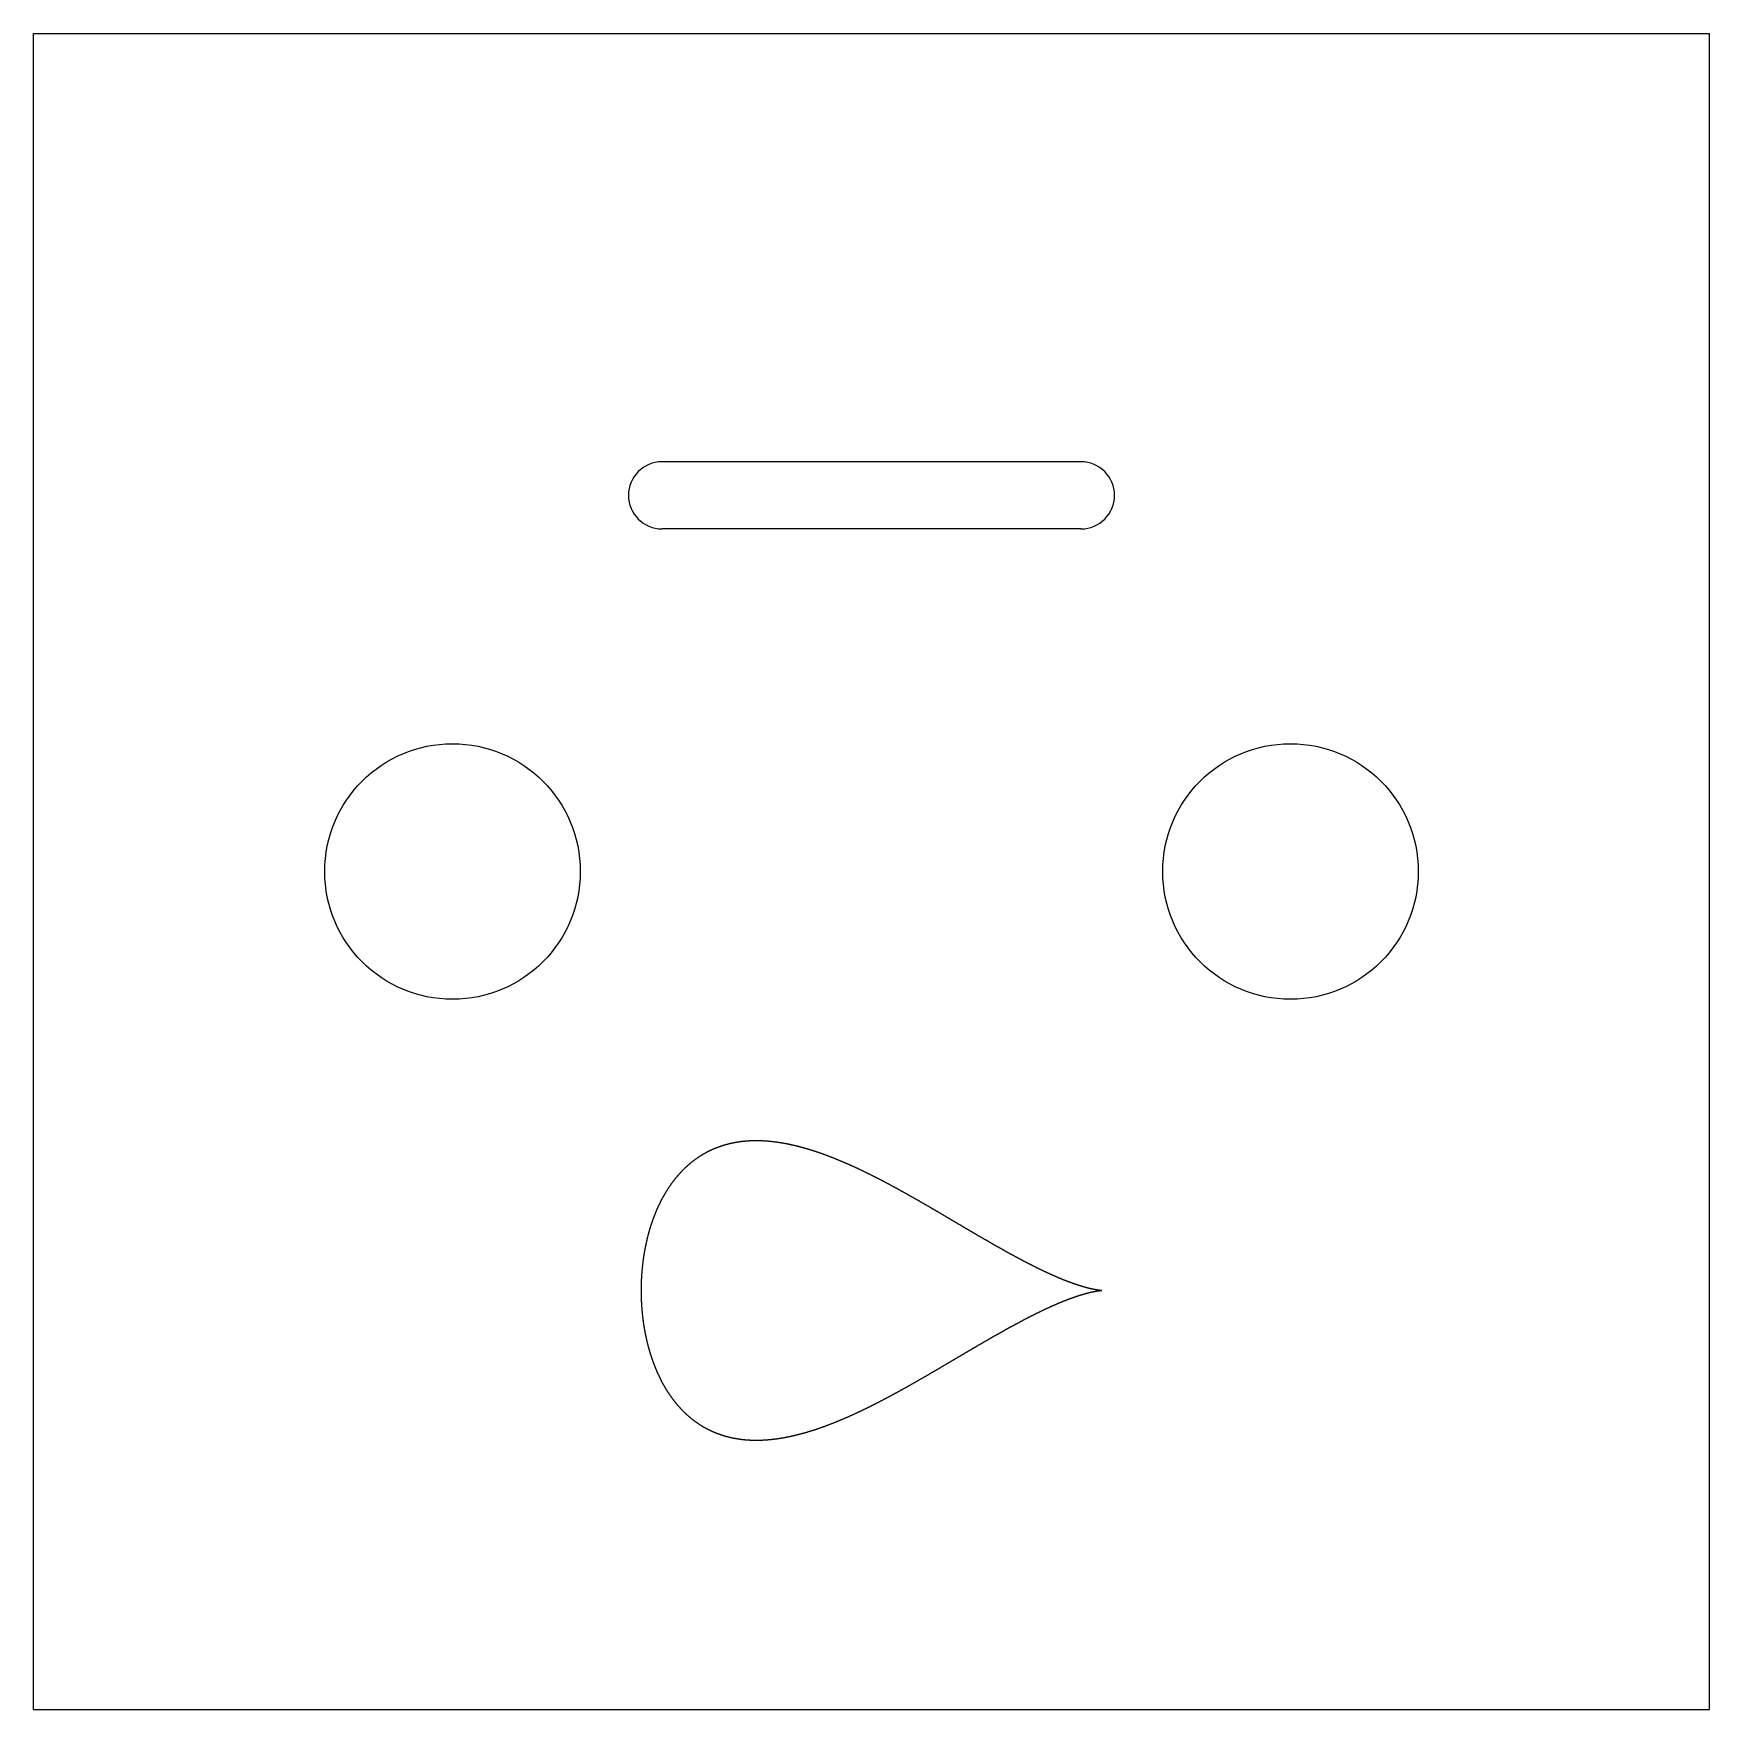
# Model space of a CAD drawing. Header units: metres. Extents: x 0 to 80, y 0 to 80.
import ezdxf

# ---------------------------------------------------------------- set-up
doc = ezdxf.new("R2010")
doc.units = ezdxf.units.M

msp = doc.modelspace()

# ---------------------------------------------------------------- linework, layer by layer
for p, q in [((0, 0), (0, 80)), ((0, 80), (80, 80)), ((80, 0), (80, 80)), ((50, 59.555416), (30, 59.555416)), ((50, 56.355416), (30, 56.355416)), ((0, 0), (80, 0))]:
    msp.add_line(p, q)
for centre in [(20, 40), (60, 40)]:
    msp.add_circle(centre, 6.1)
for centre, start, end in [((30, 57.955416), 90, 270), ((50, 57.955416), 0, 90), ((50, 57.955416), 270, 0)]:
    msp.add_arc(centre, 1.6, start, end)
at = {"layer": 'ENGRAVE'}
msp.add_lwpolyline([(51, 20), (50.999983, 20), (50.999933, 20), (50.999849, 20), (50.999732, 20.000001), (50.999581, 20.000002), (50.999397, 20.000003), (50.999179, 20.000005), (50.998928, 20.000007), (50.998643, 20.000011), (50.998325, 20.000015), (50.997973, 20.000019), (50.997588, 20.000025), (50.997169, 20.000032), (50.996716, 20.00004), (50.996231, 20.000049), (50.995711, 20.00006), (50.995158, 20.000072), (50.994572, 20.000085), (50.993952, 20.0001), (50.993299, 20.000117), (50.992612, 20.000135), (50.991892, 20.000156), (50.991138, 20.000178), (50.990351, 20.000202), (50.98953, 20.000228), (50.988676, 20.000257), (50.987789, 20.000288), (50.986868, 20.000321), (50.985913, 20.000356), (50.984925, 20.000394), (50.983903, 20.000435), (50.982848, 20.000479), (50.98176, 20.000525), (50.980638, 20.000574), (50.979483, 20.000626), (50.978294, 20.000681), (50.977072, 20.00074), (50.975816, 20.000801), (50.974527, 20.000866), (50.973205, 20.000935), (50.971849, 20.001006), (50.970459, 20.001082), (50.969036, 20.001161), (50.96758, 20.001244), (50.966091, 20.00133), (50.964568, 20.001421), (50.963011, 20.001515), (50.961421, 20.001614), (50.959798, 20.001717), (50.958142, 20.001824), (50.956452, 20.001936), (50.954728, 20.002052), (50.952972, 20.002172), (50.951182, 20.002297), (50.949358, 20.002427), (50.947501, 20.002561), (50.945611, 20.002701), (50.943688, 20.002845), (50.941731, 20.002995), (50.939741, 20.003149), (50.937717, 20.003309), (50.935661, 20.003474), (50.933571, 20.003645), (50.931447, 20.003821), (50.92929, 20.004002), (50.9271, 20.004189), (50.924877, 20.004382), (50.922621, 20.004581), (50.920331, 20.004786), (50.918008, 20.004996), (50.915651, 20.005213), (50.913262, 20.005436), (50.910839, 20.005665), (50.908383, 20.0059), (50.905893, 20.006142), (50.903371, 20.00639), (50.900815, 20.006645), (50.898226, 20.006906), (50.895604, 20.007174), (50.892949, 20.007449), (50.89026, 20.007731), (50.887539, 20.00802), (50.884784, 20.008316), (50.881996, 20.008619), (50.879174, 20.00893), (50.87632, 20.009247), (50.873433, 20.009572), (50.870512, 20.009905), (50.867559, 20.010245), (50.864572, 20.010593), (50.861552, 20.010948), (50.858499, 20.011312), (50.855413, 20.011683), (50.852294, 20.012062), (50.849142, 20.012449), (50.845956, 20.012845), (50.842738, 20.013248), (50.839487, 20.01366), (50.836203, 20.014081), (50.832885, 20.01451), (50.829535, 20.014947), (50.826152, 20.015393), (50.822735, 20.015848), (50.819286, 20.016311), (50.815804, 20.016784), (50.812289, 20.017265), (50.808741, 20.017755), (50.80516, 20.018255), (50.801546, 20.018763), (50.797899, 20.019281), (50.794219, 20.019809), (50.790507, 20.020345), (50.786761, 20.020892), (50.782983, 20.021448), (50.779172, 20.022013), (50.775328, 20.022588), (50.771451, 20.023173), (50.767541, 20.023768), (50.763599, 20.024373), (50.759624, 20.024989), (50.755616, 20.025614), (50.751575, 20.026249), (50.747501, 20.026895), (50.743395, 20.027551), (50.739256, 20.028218), (50.735084, 20.028895), (50.73088, 20.029583), (50.726643, 20.030281), (50.722373, 20.03099), (50.718071, 20.03171), (50.713736, 20.032441), (50.709368, 20.033183), (50.704968, 20.033936), (50.700535, 20.0347), (50.696069, 20.035476), (50.691571, 20.036262), (50.68704, 20.03706), (50.682477, 20.03787), (50.677881, 20.038691), (50.673253, 20.039524), (50.668592, 20.040368), (50.663899, 20.041224), (50.659173, 20.042092), (50.654415, 20.042972), (50.649624, 20.043864), (50.644801, 20.044767), (50.639945, 20.045683), (50.635057, 20.046612), (50.630137, 20.047552), (50.625184, 20.048505), (50.620199, 20.04947), (50.615181, 20.050448), (50.610132, 20.051438), (50.605049, 20.052441), (50.599935, 20.053456), (50.594788, 20.054485), (50.589609, 20.055526), (50.584398, 20.05658), (50.579154, 20.057647), (50.573879, 20.058727), (50.568571, 20.059821), (50.563231, 20.060927), (50.557858, 20.062047), (50.552454, 20.06318), (50.547017, 20.064327), (50.541548, 20.065487), (50.536047, 20.066661), (50.530514, 20.067848), (50.524949, 20.069049), (50.519352, 20.070264), (50.513723, 20.071492), (50.508062, 20.072735), (50.502369, 20.073992), (50.496644, 20.075262), (50.490886, 20.076547), (50.485097, 20.077846), (50.479276, 20.079159), (50.473423, 20.080486), (50.467538, 20.081828), (50.461622, 20.083184), (50.455673, 20.084555), (50.449693, 20.08594), (50.44368, 20.08734), (50.437636, 20.088755), (50.43156, 20.090184), (50.425453, 20.091629), (50.419313, 20.093088), (50.413142, 20.094562), (50.406939, 20.096051), (50.400704, 20.097556), (50.394438, 20.099075), (50.38814, 20.10061), (50.38181, 20.10216), (50.375449, 20.103726), (50.369056, 20.105307), (50.362632, 20.106903), (50.356176, 20.108515), (50.349688, 20.110143), (50.343169, 20.111786), (50.336619, 20.113445), (50.330037, 20.11512), (50.323423, 20.11681), (50.316778, 20.118517), (50.310102, 20.12024), (50.303394, 20.121978), (50.296655, 20.123733), (50.289884, 20.125504), (50.283082, 20.127291), (50.276249, 20.129095), (50.269385, 20.130915), (50.262489, 20.132751), (50.255562, 20.134604), (50.248604, 20.136473), (50.241614, 20.138359), (50.234593, 20.140261), (50.227541, 20.14218), (50.220458, 20.144117), (50.213344, 20.146069), (50.206199, 20.148039), (50.199022, 20.150026), (50.191815, 20.152029), (50.184576, 20.15405), (50.177307, 20.156088), (50.170006, 20.158143), (50.162675, 20.160215), (50.155312, 20.162305), (50.147919, 20.164412), (50.140495, 20.166536), (50.133039, 20.168678), (50.125553, 20.170837), (50.118036, 20.173014), (50.110489, 20.175208), (50.10291, 20.17742), (50.095301, 20.17965), (50.087661, 20.181897), (50.07999, 20.184163), (50.072289, 20.186446), (50.064556, 20.188747), (50.056794, 20.191066), (50.049, 20.193403), (50.041176, 20.195759), (50.033321, 20.198132), (50.025436, 20.200524), (50.01752, 20.202933), (50.009574, 20.205361), (50.001597, 20.207808), (49.99359, 20.210273), (49.985552, 20.212756), (49.977484, 20.215258), (49.969386, 20.217778), (49.961257, 20.220317), (49.953098, 20.222875), (49.944908, 20.225451), (49.936688, 20.228046), (49.928438, 20.23066), (49.920158, 20.233292), (49.911847, 20.235944), (49.903506, 20.238614), (49.895136, 20.241303), (49.886735, 20.244012), (49.878303, 20.246739), (49.869842, 20.249486), (49.861351, 20.252251), (49.852829, 20.255036), (49.844278, 20.25784), (49.835697, 20.260664), (49.827085, 20.263506), (49.818444, 20.266369), (49.809773, 20.26925), (49.801072, 20.272151), (49.792341, 20.275071), (49.78358, 20.278012), (49.77479, 20.280971), (49.765969, 20.28395), (49.757119, 20.286949), (49.748239, 20.289968), (49.73933, 20.293006), (49.730391, 20.296064), (49.721422, 20.299142), (49.712424, 20.30224), (49.703396, 20.305358), (49.694338, 20.308496), (49.685251, 20.311654), (49.676134, 20.314831), (49.666988, 20.318029), (49.657813, 20.321247), (49.648608, 20.324485), (49.639373, 20.327743), (49.63011, 20.331022), (49.620817, 20.334321), (49.611494, 20.33764), (49.602143, 20.340979), (49.592762, 20.344339), (49.583352, 20.347719), (49.573913, 20.35112), (49.564444, 20.354541), (49.554947, 20.357982), (49.54542, 20.361444), (49.535864, 20.364927), (49.526279, 20.36843), (49.516666, 20.371954), (49.507023, 20.375499), (49.497351, 20.379064), (49.48765, 20.38265), (49.477921, 20.386257), (49.468162, 20.389884), (49.458375, 20.393533), (49.448559, 20.397202), (49.438714, 20.400892), (49.42884, 20.404604), (49.418938, 20.408336), (49.409007, 20.412089), (49.399047, 20.415863), (49.389059, 20.419658), (49.379042, 20.423474), (49.368996, 20.427311), (49.358922, 20.43117), (49.34882, 20.43505), (49.338689, 20.43895), (49.328529, 20.442872), (49.318341, 20.446816), (49.308125, 20.45078), (49.29788, 20.454766), (49.287607, 20.458773), (49.277306, 20.462801), (49.266976, 20.466851), (49.256619, 20.470922), (49.246233, 20.475015), (49.235819, 20.479129), (49.225376, 20.483265), (49.214906, 20.487422), (49.204407, 20.4916), (49.193881, 20.4958), (49.183326, 20.500022), (49.172744, 20.504265), (49.162134, 20.50853), (49.151495, 20.512816), (49.140829, 20.517124), (49.130135, 20.521454), (49.119413, 20.525805), (49.108664, 20.530178), (49.097886, 20.534573), (49.087081, 20.53899), (49.076248, 20.543428), (49.065388, 20.547888), (49.0545, 20.55237), (49.043584, 20.556874), (49.032641, 20.561399), (49.021671, 20.565946), (49.010672, 20.570516), (48.999647, 20.575107), (48.988594, 20.57972), (48.977513, 20.584355), (48.966406, 20.589011), (48.955271, 20.59369), (48.944108, 20.598391), (48.932919, 20.603114), (48.921702, 20.607858), (48.910458, 20.612625), (48.899187, 20.617413), (48.887889, 20.622224), (48.876563, 20.627057), (48.865211, 20.631912), (48.853832, 20.636788), (48.842425, 20.641687), (48.830992, 20.646608), (48.819532, 20.651551), (48.808045, 20.656516), (48.796531, 20.661504), (48.784991, 20.666513), (48.773423, 20.671544), (48.761829, 20.676598), (48.750208, 20.681674), (48.738561, 20.686772), (48.726887, 20.691892), (48.715186, 20.697034), (48.703459, 20.702199), (48.691705, 20.707385), (48.679925, 20.712594), (48.668118, 20.717825), (48.656285, 20.723078), (48.644426, 20.728353), (48.63254, 20.733651), (48.620628, 20.738971), (48.60869, 20.744313), (48.596725, 20.749677), (48.584734, 20.755064), (48.572718, 20.760472), (48.560675, 20.765903), (48.548606, 20.771356), (48.53651, 20.776832), (48.524389, 20.782329), (48.512242, 20.787849), (48.500069, 20.793391), (48.48787, 20.798955), (48.475646, 20.804542), (48.463395, 20.810151), (48.451119, 20.815782), (48.438817, 20.821435), (48.426489, 20.827111), (48.414135, 20.832808), (48.401756, 20.838528), (48.389352, 20.84427), (48.376921, 20.850035), (48.364466, 20.855821), (48.351984, 20.86163), (48.339478, 20.867461), (48.326946, 20.873314), (48.314388, 20.87919), (48.301805, 20.885087), (48.289197, 20.891007), (48.276564, 20.896949), (48.263905, 20.902913), (48.251222, 20.9089), (48.238513, 20.914908), (48.225779, 20.920939), (48.21302, 20.926992), (48.200236, 20.933067), (48.187427, 20.939164), (48.174593, 20.945283), (48.161734, 20.951424), (48.148851, 20.957588), (48.135942, 20.963773), (48.123009, 20.969981), (48.110051, 20.976211), (48.097068, 20.982462), (48.084061, 20.988736), (48.071029, 20.995032), (48.057972, 21.00135), (48.044891, 21.00769), (48.031785, 21.014052), (48.018655, 21.020436), (48.0055, 21.026841), (47.992321, 21.033269), (47.979118, 21.039719), (47.96589, 21.046191), (47.952639, 21.052684), (47.939363, 21.0592), (47.926062, 21.065737), (47.912738, 21.072296), (47.899389, 21.078877), (47.886017, 21.08548), (47.87262, 21.092105), (47.859199, 21.098751), (47.845755, 21.10542), (47.832287, 21.11211), (47.818794, 21.118822), (47.805278, 21.125555), (47.791738, 21.13231), (47.778175, 21.139087), (47.764587, 21.145886), (47.750976, 21.152706), (47.737342, 21.159548), (47.723684, 21.166411), (47.710002, 21.173296), (47.696297, 21.180203), (47.682568, 21.187131), (47.668816, 21.194081), (47.655041, 21.201052), (47.641242, 21.208044), (47.62742, 21.215058), (47.613575, 21.222093), (47.599707, 21.22915), (47.585815, 21.236228), (47.5719, 21.243328), (47.557963, 21.250449), (47.544002, 21.257591), (47.530018, 21.264754), (47.516012, 21.271938), (47.501982, 21.279144), (47.48793, 21.286371), (47.473854, 21.293619), (47.459756, 21.300888), (47.445636, 21.308179), (47.431492, 21.31549), (47.417326, 21.322822), (47.403138, 21.330176), (47.388926, 21.33755), (47.374693, 21.344945), (47.360437, 21.352361), (47.346158, 21.359798), (47.331857, 21.367256), (47.317534, 21.374735), (47.303188, 21.382234), (47.288821, 21.389755), (47.274431, 21.397295), (47.260018, 21.404857), (47.245584, 21.412439), (47.231128, 21.420042), (47.216649, 21.427666), (47.202149, 21.435309), (47.187627, 21.442974), (47.173082, 21.450659), (47.158516, 21.458364), (47.143929, 21.46609), (47.129319, 21.473836), (47.114688, 21.481602), (47.100035, 21.489389), (47.08536, 21.497196), (47.070664, 21.505023), (47.055946, 21.51287), (47.041207, 21.520738), (47.026446, 21.528625), (47.011664, 21.536533), (46.99686, 21.54446), (46.982036, 21.552408), (46.96719, 21.560375), (46.952322, 21.568363), (46.937434, 21.57637), (46.922524, 21.584397), (46.907594, 21.592444), (46.892642, 21.60051), (46.877669, 21.608596), (46.862676, 21.616702), (46.847661, 21.624827), (46.832626, 21.632972), (46.817569, 21.641136), (46.802492, 21.64932), (46.787395, 21.657523), (46.772276, 21.665746), (46.757137, 21.673988), (46.741978, 21.682249), (46.726797, 21.690529), (46.711597, 21.698829), (46.696376, 21.707147), (46.681134, 21.715485), (46.665872, 21.723842), (46.65059, 21.732217), (46.635288, 21.740612), (46.619965, 21.749026), (46.604622, 21.757458), (46.58926, 21.765909), (46.573877, 21.774379), (46.558474, 21.782867), (46.543051, 21.791375), (46.527608, 21.7999), (46.512145, 21.808445), (46.496662, 21.817007), (46.48116, 21.825589), (46.465638, 21.834188), (46.450096, 21.842806), (46.434534, 21.851442), (46.418953, 21.860096), (46.403353, 21.868769), (46.387733, 21.877459), (46.372093, 21.886168), (46.356434, 21.894894), (46.340755, 21.903639), (46.325058, 21.912401), (46.309341, 21.921182), (46.293605, 21.92998), (46.277849, 21.938795), (46.262075, 21.947629), (46.246281, 21.956479), (46.230469, 21.965348), (46.214637, 21.974234), (46.198787, 21.983137), (46.182917, 21.992058), (46.167029, 22.000996), (46.151122, 22.009951), (46.135196, 22.018923), (46.119252, 22.027913), (46.103289, 22.03692), (46.087307, 22.045943), (46.071307, 22.054984), (46.055288, 22.064041), (46.039251, 22.073115), (46.023195, 22.082206), (46.007122, 22.091314), (45.991029, 22.100438), (45.974919, 22.109579), (45.95879, 22.118736), (45.942644, 22.12791), (45.926479, 22.1371), (45.910296, 22.146307), (45.894095, 22.155529), (45.877876, 22.164768), (45.861639, 22.174023), (45.845384, 22.183294), (45.829112, 22.192581), (45.812822, 22.201884), (45.796514, 22.211202), (45.780188, 22.220537), (45.763845, 22.229887), (45.747484, 22.239253), (45.731106, 22.248634), (45.71471, 22.258031), (45.698297, 22.267444), (45.681867, 22.276871), (45.665419, 22.286314), (45.648954, 22.295772), (45.632472, 22.305246), (45.615972, 22.314734), (45.599456, 22.324238), (45.582922, 22.333756), (45.566371, 22.343289), (45.549804, 22.352838), (45.533219, 22.3624), (45.516618, 22.371978), (45.5, 22.38157), (45.483365, 22.391176), (45.466714, 22.400797), (45.450045, 22.410433), (45.433361, 22.420082), (45.416659, 22.429746), (45.399941, 22.439424), (45.383207, 22.449116), (45.366456, 22.458822), (45.349689, 22.468542), (45.332906, 22.478276), (45.316106, 22.488024), (45.29929, 22.497785), (45.282458, 22.50756), (45.26561, 22.517348), (45.248746, 22.52715), (45.231866, 22.536965), (45.21497, 22.546794), (45.198058, 22.556636), (45.181131, 22.56649), (45.164187, 22.576358), (45.147228, 22.586239), (45.130253, 22.596133), (45.113263, 22.60604), (45.096256, 22.615959), (45.079235, 22.625891), (45.062198, 22.635836), (45.045145, 22.645793), (45.028077, 22.655763), (45.010994, 22.665745), (44.993895, 22.675739), (44.976782, 22.685746), (44.959653, 22.695764), (44.942509, 22.705795), (44.92535, 22.715837), (44.908176, 22.725891), (44.890987, 22.735957), (44.873783, 22.746035), (44.856564, 22.756125), (44.839331, 22.766225), (44.822083, 22.776338), (44.80482, 22.786461), (44.787542, 22.796596), (44.77025, 22.806742), (44.752943, 22.816899), (44.735622, 22.827068), (44.718286, 22.837247), (44.700936, 22.847437), (44.683572, 22.857637), (44.666194, 22.867849), (44.648801, 22.878071), (44.631394, 22.888303), (44.613973, 22.898546), (44.596538, 22.908799), (44.579089, 22.919062), (44.561626, 22.929336), (44.544149, 22.939619), (44.526658, 22.949913), (44.509153, 22.960216), (44.491635, 22.970529), (44.474103, 22.980852), (44.456557, 22.991184), (44.438998, 23.001526), (44.421426, 23.011877), (44.403839, 23.022238), (44.38624, 23.032608), (44.368627, 23.042987), (44.351001, 23.053375), (44.333361, 23.063772), (44.315708, 23.074178), (44.298042, 23.084592), (44.280363, 23.095016), (44.262671, 23.105447), (44.244966, 23.115888), (44.227249, 23.126337), (44.209518, 23.136794), (44.191774, 23.147259), (44.174018, 23.157733), (44.156249, 23.168214), (44.138467, 23.178703), (44.120673, 23.189201), (44.102866, 23.199706), (44.085046, 23.210218), (44.067214, 23.220738), (44.04937, 23.231266), (44.031513, 23.241801), (44.013645, 23.252343), (43.995764, 23.262893), (43.97787, 23.273449), (43.959965, 23.284013), (43.942047, 23.294583), (43.924118, 23.30516), (43.906177, 23.315744), (43.888223, 23.326335), (43.870258, 23.336931), (43.852281, 23.347535), (43.834293, 23.358144), (43.816292, 23.36876), (43.79828, 23.379382), (43.780257, 23.39001), (43.762222, 23.400643), (43.744175, 23.411283), (43.726117, 23.421928), (43.708048, 23.432579), (43.689967, 23.443235), (43.671875, 23.453897), (43.653772, 23.464564), (43.635658, 23.475236), (43.617533, 23.485914), (43.599397, 23.496596), (43.58125, 23.507283), (43.563092, 23.517975), (43.544923, 23.528672), (43.526743, 23.539373), (43.508552, 23.550079), (43.490351, 23.560789), (43.472139, 23.571503), (43.453917, 23.582222), (43.435684, 23.592944), (43.417441, 23.603671), (43.399187, 23.614401), (43.380923, 23.625136), (43.362648, 23.635873), (43.344364, 23.646615), (43.326069, 23.65736), (43.307764, 23.668108), (43.289449, 23.678859), (43.271124, 23.689614), (43.252789, 23.700372), (43.234444, 23.711132), (43.216089, 23.721896), (43.197724, 23.732662), (43.17935, 23.74343), (43.160966, 23.754202), (43.142572, 23.764975), (43.124169, 23.775751), (43.105756, 23.786529), (43.087334, 23.797309), (43.068902, 23.808092), (43.050461, 23.818876), (43.032011, 23.829661), (43.013551, 23.840449), (42.995083, 23.851238), (42.976605, 23.862028), (42.958118, 23.87282), (42.939622, 23.883613), (42.921117, 23.894407), (42.902604, 23.905202), (42.884081, 23.915998), (42.86555, 23.926795), (42.847009, 23.937592), (42.828461, 23.94839), (42.809903, 23.959189), (42.791337, 23.969987), (42.772763, 23.980786), (42.75418, 23.991586), (42.735589, 24.002385), (42.716989, 24.013184), (42.698381, 24.023983), (42.679765, 24.034781), (42.661141, 24.04558), (42.642508, 24.056377), (42.623868, 24.067174), (42.60522, 24.077971), (42.586563, 24.088766), (42.567899, 24.099561), (42.549227, 24.110354), (42.530547, 24.121146), (42.51186, 24.131937), (42.493164, 24.142727), (42.474462, 24.153515), (42.455751, 24.164301), (42.437033, 24.175086), (42.418308, 24.185868), (42.399576, 24.196649), (42.380836, 24.207428), (42.362089, 24.218204), (42.343334, 24.228978), (42.324573, 24.23975), (42.305804, 24.250519), (42.287029, 24.261286), (42.268246, 24.27205), (42.249457, 24.282811), (42.23066, 24.293569), (42.211857, 24.304324), (42.193047, 24.315075), (42.174231, 24.325824), (42.155408, 24.336568), (42.136578, 24.34731), (42.117742, 24.358047), (42.098899, 24.368781), (42.08005, 24.379511), (42.061194, 24.390237), (42.042333, 24.400959), (42.023465, 24.411677), (42.004591, 24.42239), (41.985711, 24.433099), (41.966824, 24.443803), (41.947932, 24.454503), (41.929034, 24.465197), (41.91013, 24.475887), (41.89122, 24.486572), (41.872304, 24.497252), (41.853383, 24.507926), (41.834456, 24.518595), (41.815524, 24.529258), (41.796586, 24.539916), (41.777642, 24.550568), (41.758693, 24.561215), (41.739739, 24.571855), (41.720779, 24.582489), (41.701814, 24.593117), (41.682844, 24.603739), (41.663869, 24.614354), (41.644889, 24.624963), (41.625904, 24.635565), (41.606913, 24.64616), (41.587918, 24.656749), (41.568918, 24.66733), (41.549914, 24.677905), (41.530904, 24.688472), (41.51189, 24.699031), (41.492871, 24.709584), (41.473848, 24.720128), (41.45482, 24.730665), (41.435788, 24.741194), (41.416752, 24.751716), (41.397711, 24.762229), (41.378666, 24.772734), (41.359616, 24.78323), (41.340563, 24.793719), (41.321505, 24.804198), (41.302444, 24.814669), (41.283378, 24.825132), (41.264309, 24.835585), (41.245235, 24.84603), (41.226158, 24.856465), (41.207077, 24.866891), (41.187993, 24.877308), (41.168905, 24.887716), (41.149813, 24.898113), (41.130718, 24.908501), (41.111619, 24.91888), (41.092517, 24.929248), (41.073412, 24.939606), (41.054303, 24.949954), (41.035191, 24.960292), (41.016076, 24.97062), (40.996958, 24.980937), (40.977837, 24.991243), (40.958713, 25.001538), (40.939586, 25.011823), (40.920456, 25.022097), (40.901324, 25.032359), (40.882188, 25.042611), (40.86305, 25.052851), (40.843909, 25.063079), (40.824766, 25.073296), (40.80562, 25.083501), (40.786472, 25.093695), (40.767321, 25.103876), (40.748168, 25.114046), (40.729013, 25.124203), (40.709855, 25.134348), (40.690696, 25.144481), (40.671534, 25.154601), (40.65237, 25.164708), (40.633204, 25.174803), (40.614037, 25.184885), (40.594867, 25.194953), (40.575696, 25.205009), (40.556522, 25.215052), (40.537347, 25.225081), (40.518171, 25.235096), (40.498993, 25.245099), (40.479813, 25.255087), (40.460632, 25.265061), (40.44145, 25.275022), (40.422266, 25.284969), (40.403081, 25.294901), (40.383894, 25.304819), (40.364707, 25.314723), (40.345518, 25.324612), (40.326329, 25.334487), (40.307138, 25.344346), (40.287946, 25.354191), (40.268754, 25.364021), (40.249561, 25.373836), (40.230367, 25.383636), (40.211172, 25.39342), (40.191976, 25.403189), (40.17278, 25.412942), (40.153584, 25.422679), (40.134387, 25.432401), (40.11519, 25.442107), (40.095992, 25.451796), (40.076794, 25.46147), (40.057596, 25.471127), (40.038397, 25.480768), (40.019199, 25.490392), (40, 25.5), (39.980801, 25.509591), (39.961603, 25.519165), (39.942404, 25.528722), (39.923206, 25.538262), (39.904008, 25.547785), (39.88481, 25.55729), (39.865613, 25.566778), (39.846416, 25.576248), (39.82722, 25.585701), (39.808024, 25.595136), (39.788828, 25.604553), (39.769633, 25.613952), (39.750439, 25.623333), (39.731246, 25.632695), (39.712054, 25.642039), (39.692862, 25.651365), (39.673671, 25.660672), (39.654482, 25.66996), (39.635293, 25.679229), (39.616106, 25.68848), (39.596919, 25.697711), (39.577734, 25.706923), (39.55855, 25.716116), (39.539368, 25.72529), (39.520187, 25.734444), (39.501007, 25.743578), (39.481829, 25.752692), (39.462653, 25.761787), (39.443478, 25.770861), (39.424304, 25.779916), (39.405133, 25.78895), (39.385963, 25.797964), (39.366796, 25.806957), (39.34763, 25.81593), (39.328466, 25.824882), (39.309304, 25.833813), (39.290145, 25.842724), (39.270987, 25.851613), (39.251832, 25.860481), (39.232679, 25.869328), (39.213528, 25.878154), (39.19438, 25.886958), (39.175234, 25.89574), (39.156091, 25.904501), (39.13695, 25.91324), (39.117812, 25.921957), (39.098676, 25.930652), (39.079544, 25.939325), (39.060414, 25.947975), (39.041287, 25.956603), (39.022163, 25.965209), (39.003042, 25.973792), (38.983924, 25.982352), (38.964809, 25.990889), (38.945697, 25.999404), (38.926588, 26.007895), (38.907483, 26.016363), (38.888381, 26.024808), (38.869282, 26.03323), (38.850187, 26.041628), (38.831095, 26.050002), (38.812007, 26.058352), (38.792923, 26.066679), (38.773842, 26.074982), (38.754765, 26.083261), (38.735691, 26.091515), (38.716622, 26.099745), (38.697556, 26.107951), (38.678495, 26.116132), (38.659437, 26.124289), (38.640384, 26.132421), (38.621334, 26.140528), (38.602289, 26.14861), (38.583248, 26.156667), (38.564212, 26.164699), (38.54518, 26.172706), (38.526152, 26.180687), (38.507129, 26.188643), (38.48811, 26.196573), (38.469096, 26.204477), (38.450086, 26.212356), (38.431082, 26.220208), (38.412082, 26.228035), (38.393087, 26.235835), (38.374096, 26.243609), (38.355111, 26.251357), (38.336131, 26.259079), (38.317156, 26.266773), (38.298186, 26.274441), (38.279221, 26.282083), (38.260261, 26.289697), (38.241307, 26.297284), (38.222358, 26.304845), (38.203414, 26.312378), (38.184476, 26.319883), (38.165544, 26.327361), (38.146617, 26.334812), (38.127696, 26.342235), (38.10878, 26.349631), (38.08987, 26.356998), (38.070966, 26.364338), (38.052068, 26.371649), (38.033176, 26.378932), (38.014289, 26.386187), (37.995409, 26.393414), (37.976535, 26.400612), (37.957667, 26.407782), (37.938806, 26.414922), (37.91995, 26.422034), (37.901101, 26.429118), (37.882258, 26.436172), (37.863422, 26.443197), (37.844592, 26.450193), (37.825769, 26.457159), (37.806953, 26.464096), (37.788143, 26.471004), (37.76934, 26.477882), (37.750543, 26.48473), (37.731754, 26.491549), (37.712971, 26.498338), (37.694196, 26.505096), (37.675427, 26.511825), (37.656666, 26.518523), (37.637911, 26.525191), (37.619164, 26.531828), (37.600424, 26.538435), (37.581692, 26.545012), (37.562967, 26.551557), (37.544249, 26.558072), (37.525538, 26.564556), (37.506836, 26.571009), (37.48814, 26.577431), (37.469453, 26.583821), (37.450773, 26.590181), (37.432101, 26.596508), (37.413437, 26.602805), (37.39478, 26.60907), (37.376132, 26.615303), (37.357492, 26.621504), (37.338859, 26.627673), (37.320235, 26.633811), (37.301619, 26.639916), (37.283011, 26.645989), (37.264411, 26.65203), (37.24582, 26.658038), (37.227237, 26.664015), (37.208663, 26.669958), (37.190097, 26.675869), (37.171539, 26.681747), (37.152991, 26.687592), (37.13445, 26.693404), (37.115919, 26.699184), (37.097396, 26.70493), (37.078883, 26.710643), (37.060378, 26.716322), (37.041882, 26.721968), (37.023395, 26.727581), (37.004917, 26.73316), (36.986449, 26.738706), (36.967989, 26.744217), (36.949539, 26.749695), (36.931098, 26.755139), (36.912666, 26.760549), (36.894244, 26.765924), (36.875831, 26.771266), (36.857428, 26.776573), (36.839034, 26.781846), (36.82065, 26.787084), (36.802276, 26.792288), (36.783911, 26.797457), (36.765556, 26.802591), (36.747211, 26.80769), (36.728876, 26.812755), (36.710551, 26.817784), (36.692236, 26.822778), (36.673931, 26.827738), (36.655636, 26.832661), (36.637352, 26.83755), (36.619077, 26.842403), (36.600813, 26.84722), (36.582559, 26.852002), (36.564316, 26.856748), (36.546083, 26.861459), (36.527861, 26.866133), (36.509649, 26.870771), (36.491448, 26.875374), (36.473257, 26.87994), (36.455077, 26.88447), (36.436908, 26.888964), (36.41875, 26.893421), (36.400603, 26.897842), (36.382467, 26.902226), (36.364342, 26.906574), (36.346228, 26.910885), (36.328125, 26.915159), (36.310033, 26.919397), (36.291952, 26.923597), (36.273883, 26.92776), (36.255825, 26.931886), (36.237778, 26.935975), (36.219743, 26.940027), (36.20172, 26.944041), (36.183708, 26.948018), (36.165707, 26.951958), (36.147719, 26.955859), (36.129742, 26.959723), (36.111777, 26.96355), (36.093823, 26.967338), (36.075882, 26.971089), (36.057953, 26.974802), (36.040035, 26.978476), (36.02213, 26.982112), (36.004236, 26.985711), (35.986355, 26.989271), (35.968487, 26.992792), (35.95063, 26.996275), (35.932786, 26.99972), (35.914954, 27.003126), (35.897134, 27.006493), (35.879327, 27.009822), (35.861533, 27.013112), (35.843751, 27.016362), (35.825982, 27.019574), (35.808226, 27.022747), (35.790482, 27.025881), (35.772751, 27.028976), (35.755034, 27.032031), (35.737329, 27.035047), (35.719637, 27.038024), (35.701958, 27.040961), (35.684292, 27.043859), (35.666639, 27.046717), (35.648999, 27.049535), (35.631373, 27.052314), (35.61376, 27.055053), (35.596161, 27.057752), (35.578574, 27.060411), (35.561002, 27.06303), (35.543443, 27.065609), (35.525897, 27.068148), (35.508365, 27.070647), (35.490847, 27.073105), (35.473342, 27.075523), (35.455851, 27.077901), (35.438374, 27.080238), (35.420911, 27.082535), (35.403462, 27.084791), (35.386027, 27.087006), (35.368606, 27.089181), (35.351199, 27.091315), (35.333806, 27.093408), (35.316428, 27.09546), (35.299064, 27.097471), (35.281714, 27.099441), (35.264378, 27.10137), (35.247057, 27.103258), (35.22975, 27.105105), (35.212458, 27.10691), (35.19518, 27.108674), (35.177917, 27.110397), (35.160669, 27.112078), (35.143436, 27.113718), (35.126217, 27.115316), (35.109013, 27.116872), (35.091824, 27.118387), (35.07465, 27.11986), (35.057491, 27.121291), (35.040347, 27.12268), (35.023218, 27.124027), (35.006105, 27.125333), (34.989006, 27.126596), (34.971923, 27.127817), (34.954855, 27.128996), (34.937802, 27.130133), (34.920765, 27.131228), (34.903744, 27.13228), (34.886737, 27.13329), (34.869747, 27.134257), (34.852772, 27.135183), (34.835813, 27.136065), (34.818869, 27.136905), (34.801942, 27.137702), (34.78503, 27.138457), (34.768134, 27.139169), (34.751254, 27.139838), (34.73439, 27.140465), (34.717542, 27.141048), (34.70071, 27.141589), (34.683894, 27.142086), (34.667094, 27.142541), (34.650311, 27.142952), (34.633544, 27.14332), (34.616793, 27.143646), (34.600059, 27.143928), (34.583341, 27.144166), (34.566639, 27.144362), (34.549955, 27.144514), (34.533286, 27.144623), (34.516635, 27.144688), (34.5, 27.14471), (34.483382, 27.144688), (34.466781, 27.144622), (34.450196, 27.144514), (34.433629, 27.144361), (34.417078, 27.144165), (34.400544, 27.143925), (34.384028, 27.143641), (34.367528, 27.143313), (34.351046, 27.142941), (34.334581, 27.142526), (34.318133, 27.142067), (34.301703, 27.141563), (34.28529, 27.141016), (34.268894, 27.140424), (34.252516, 27.139789), (34.236155, 27.139109), (34.219812, 27.138385), (34.203486, 27.137617), (34.187178, 27.136805), (34.170888, 27.135948), (34.154616, 27.135047), (34.138361, 27.134102), (34.122124, 27.133112), (34.105905, 27.132078), (34.089704, 27.130999), (34.073521, 27.129876), (34.057356, 27.128709), (34.04121, 27.127496), (34.025081, 27.12624), (34.008971, 27.124938), (33.992878, 27.123592), (33.976805, 27.122201), (33.960749, 27.120766), (33.944712, 27.119285), (33.928693, 27.11776), (33.912693, 27.11619), (33.896711, 27.114576), (33.880748, 27.112916), (33.864804, 27.111212), (33.848878, 27.109462), (33.832971, 27.107668), (33.817083, 27.105828), (33.801213, 27.103944), (33.785363, 27.102015), (33.769531, 27.10004), (33.753719, 27.098021), (33.737925, 27.095956), (33.722151, 27.093846), (33.706395, 27.091691), (33.690659, 27.089491), (33.674942, 27.087246), (33.659245, 27.084955), (33.643566, 27.082619), (33.627907, 27.080238), (33.612267, 27.077811), (33.596647, 27.07534), (33.581047, 27.072823), (33.565466, 27.07026), (33.549904, 27.067652), (33.534362, 27.064999), (33.51884, 27.0623), (33.503338, 27.059556), (33.487855, 27.056766), (33.472392, 27.053931), (33.456949, 27.051051), (33.441526, 27.048125), (33.426123, 27.045153), (33.41074, 27.042136), (33.395378, 27.039073), (33.380035, 27.035965), (33.364712, 27.032811), (33.34941, 27.029612), (33.334128, 27.026367), (33.318866, 27.023076), (33.303624, 27.019739), (33.288403, 27.016357), (33.273203, 27.01293), (33.258022, 27.009456), (33.242863, 27.005937), (33.227724, 27.002372), (33.212605, 26.998762), (33.197508, 26.995106), (33.182431, 26.991404), (33.167374, 26.987656), (33.152339, 26.983863), (33.137324, 26.980023), (33.122331, 26.976138), (33.107358, 26.972208), (33.092406, 26.968231), (33.077476, 26.964209), (33.062566, 26.960141), (33.047678, 26.956027), (33.03281, 26.951867), (33.017964, 26.947661), (33.00314, 26.94341), (32.988336, 26.939113), (32.973554, 26.93477), (32.958793, 26.930381), (32.944054, 26.925946), (32.929336, 26.921466), (32.91464, 26.916939), (32.899965, 26.912367), (32.885312, 26.907749), (32.870681, 26.903085), (32.856071, 26.898376), (32.841484, 26.89362), (32.826918, 26.888819), (32.812373, 26.883972), (32.797851, 26.879079), (32.783351, 26.87414), (32.768872, 26.869155), (32.754416, 26.864125), (32.739982, 26.859048), (32.725569, 26.853926), (32.711179, 26.848758), (32.696812, 26.843545), (32.682466, 26.838285), (32.668143, 26.83298), (32.653842, 26.827629), (32.639563, 26.822232), (32.625307, 26.816789), (32.611074, 26.811301), (32.596862, 26.805766), (32.582674, 26.800186), (32.568508, 26.794561), (32.554364, 26.788889), (32.540244, 26.783172), (32.526146, 26.777409), (32.51207, 26.771601), (32.498018, 26.765746), (32.483988, 26.759847), (32.469982, 26.753901), (32.455998, 26.74791), (32.442037, 26.741873), (32.4281, 26.73579), (32.414185, 26.729662), (32.400293, 26.723488), (32.386425, 26.717269), (32.37258, 26.711004), (32.358758, 26.704694), (32.344959, 26.698338), (32.331184, 26.691936), (32.317432, 26.685489), (32.303703, 26.678997), (32.289998, 26.672459), (32.276316, 26.665875), (32.262658, 26.659246), (32.249024, 26.652572), (32.235413, 26.645852), (32.221825, 26.639087), (32.208262, 26.632277), (32.194722, 26.625421), (32.181206, 26.61852), (32.167713, 26.611574), (32.154245, 26.604582), (32.140801, 26.597545), (32.12738, 26.590463), (32.113983, 26.583336), (32.100611, 26.576163), (32.087262, 26.568946), (32.073938, 26.561683), (32.060637, 26.554375), (32.047361, 26.547022), (32.03411, 26.539624), (32.020882, 26.532181), (32.007679, 26.524693), (31.9945, 26.51716), (31.981345, 26.509583), (31.968215, 26.50196), (31.955109, 26.494292), (31.942028, 26.48658), (31.928971, 26.478822), (31.915939, 26.47102), (31.902932, 26.463173), (31.889949, 26.455282), (31.876991, 26.447345), (31.864058, 26.439364), (31.851149, 26.431339), (31.838266, 26.423268), (31.825407, 26.415154), (31.812573, 26.406994), (31.799764, 26.39879), (31.78698, 26.390542), (31.774221, 26.382249), (31.761487, 26.373912), (31.748778, 26.365531), (31.736095, 26.357105), (31.723436, 26.348635), (31.710803, 26.34012), (31.698195, 26.331562), (31.685612, 26.322959), (31.673054, 26.314312), (31.660522, 26.305621), (31.648016, 26.296886), (31.635534, 26.288107), (31.623079, 26.279284), (31.610648, 26.270417), (31.598244, 26.261506), (31.585865, 26.252552), (31.573511, 26.243553), (31.561183, 26.234511), (31.548881, 26.225425), (31.536605, 26.216295), (31.524354, 26.207122), (31.51213, 26.197905), (31.499931, 26.188644), (31.487758, 26.179341), (31.475611, 26.169993), (31.46349, 26.160602), (31.451394, 26.151168), (31.439325, 26.141691), (31.427282, 26.13217), (31.415266, 26.122606), (31.403275, 26.112999), (31.39131, 26.103348), (31.379372, 26.093655), (31.36746, 26.083918), (31.355574, 26.074139), (31.343715, 26.064317), (31.331882, 26.054451), (31.320075, 26.044543), (31.308295, 26.034592), (31.296541, 26.024599), (31.284814, 26.014563), (31.273113, 26.004484), (31.261439, 25.994362), (31.249792, 25.984199), (31.238171, 25.973992), (31.226577, 25.963743), (31.215009, 25.953452), (31.203469, 25.943119), (31.191955, 25.932743), (31.180468, 25.922325), (31.169008, 25.911865), (31.157575, 25.901363), (31.146168, 25.890819), (31.134789, 25.880233), (31.123437, 25.869606), (31.112111, 25.858936), (31.100813, 25.848224), (31.089542, 25.837471), (31.078298, 25.826676), (31.067081, 25.81584), (31.055892, 25.804962), (31.044729, 25.794042), (31.033594, 25.783081), (31.022487, 25.772079), (31.011406, 25.761036), (31.000353, 25.749951), (30.989328, 25.738825), (30.978329, 25.727658), (30.967359, 25.71645), (30.956416, 25.705201), (30.9455, 25.693911), (30.934612, 25.68258), (30.923752, 25.671209), (30.912919, 25.659797), (30.902114, 25.648344), (30.891336, 25.63685), (30.880587, 25.625317), (30.869865, 25.613742), (30.859171, 25.602127), (30.848505, 25.590472), (30.837866, 25.578777), (30.827256, 25.567042), (30.816674, 25.555266), (30.806119, 25.543451), (30.795593, 25.531595), (30.785094, 25.5197), (30.774624, 25.507765), (30.764181, 25.49579), (30.753767, 25.483775), (30.743381, 25.471721), (30.733024, 25.459627), (30.722694, 25.447494), (30.712393, 25.435322), (30.70212, 25.42311), (30.691875, 25.410859), (30.681659, 25.398569), (30.671471, 25.38624), (30.661311, 25.373871), (30.65118, 25.361464), (30.641078, 25.349018), (30.631004, 25.336533), (30.620958, 25.32401), (30.610941, 25.311448), (30.600953, 25.298847), (30.590993, 25.286208), (30.581062, 25.273531), (30.57116, 25.260815), (30.561286, 25.248061), (30.551441, 25.235269), (30.541625, 25.222439), (30.531838, 25.209571), (30.522079, 25.196665), (30.51235, 25.183721), (30.502649, 25.17074), (30.492977, 25.157721), (30.483334, 25.144664), (30.473721, 25.13157), (30.464136, 25.118438), (30.45458, 25.105269), (30.445053, 25.092063), (30.435556, 25.07882), (30.426087, 25.06554), (30.416648, 25.052222), (30.407238, 25.038868), (30.397857, 25.025477), (30.388506, 25.012049), (30.379183, 24.998585), (30.36989, 24.985084), (30.360627, 24.971547), (30.351392, 24.957973), (30.342187, 24.944363), (30.333012, 24.930717), (30.323866, 24.917035), (30.314749, 24.903317), (30.305662, 24.889563), (30.296604, 24.875773), (30.287576, 24.861947), (30.278578, 24.848086), (30.269609, 24.834189), (30.26067, 24.820256), (30.251761, 24.806289), (30.242881, 24.792285), (30.234031, 24.778247), (30.22521, 24.764174), (30.21642, 24.750066), (30.207659, 24.735922), (30.198928, 24.721744), (30.190227, 24.707532), (30.181556, 24.693284), (30.172915, 24.679003), (30.164303, 24.664686), (30.155722, 24.650336), (30.147171, 24.635951), (30.138649, 24.621532), (30.130158, 24.607079), (30.121697, 24.592592), (30.113265, 24.578071), (30.104864, 24.563516), (30.096494, 24.548928), (30.088153, 24.534306), (30.079842, 24.519651), (30.071562, 24.504962), (30.063312, 24.490241), (30.055092, 24.475486), (30.046902, 24.460698), (30.038743, 24.445877), (30.030614, 24.431023), (30.022516, 24.416136), (30.014448, 24.401217), (30.00641, 24.386265), (29.998403, 24.371281), (29.990426, 24.356264), (29.98248, 24.341215), (29.974564, 24.326134), (29.966679, 24.311021), (29.958824, 24.295877), (29.951, 24.2807), (29.943206, 24.265491), (29.935444, 24.250251), (29.927711, 24.23498), (29.92001, 24.219677), (29.912339, 24.204343), (29.904699, 24.188977), (29.89709, 24.173581), (29.889511, 24.158153), (29.881964, 24.142695), (29.874447, 24.127206), (29.866961, 24.111686), (29.859505, 24.096136), (29.852081, 24.080555), (29.844688, 24.064944), (29.837325, 24.049303), (29.829994, 24.033631), (29.822693, 24.01793), (29.815424, 24.002199), (29.808185, 23.986437), (29.800978, 23.970647), (29.793801, 23.954827), (29.786656, 23.938977), (29.779542, 23.923098), (29.772459, 23.90719), (29.765407, 23.891252), (29.758386, 23.875286), (29.751396, 23.859291), (29.744438, 23.843267), (29.737511, 23.827214), (29.730615, 23.811133), (29.723751, 23.795023), (29.716918, 23.778885), (29.710116, 23.762719), (29.703345, 23.746525), (29.696606, 23.730303), (29.689898, 23.714053), (29.683222, 23.697775), (29.676577, 23.68147), (29.669963, 23.665137), (29.663381, 23.648777), (29.656831, 23.632389), (29.650312, 23.615975), (29.643824, 23.599533), (29.637368, 23.583064), (29.630944, 23.566569), (29.624551, 23.550047), (29.61819, 23.533498), (29.61186, 23.516923), (29.605562, 23.500322), (29.599296, 23.483694), (29.593061, 23.46704), (29.586858, 23.450361), (29.580687, 23.433655), (29.574547, 23.416924), (29.56844, 23.400167), (29.562364, 23.383385), (29.55632, 23.366577), (29.550307, 23.349744), (29.544327, 23.332886), (29.538378, 23.316003), (29.532462, 23.299095), (29.526577, 23.282162), (29.520724, 23.265205), (29.514903, 23.248223), (29.509114, 23.231217), (29.503356, 23.214187), (29.497631, 23.197132), (29.491938, 23.180054), (29.486277, 23.162951), (29.480648, 23.145825), (29.475051, 23.128675), (29.469486, 23.111502), (29.463953, 23.094305), (29.458452, 23.077085), (29.452983, 23.059842), (29.447546, 23.042576), (29.442142, 23.025287), (29.436769, 23.007975), (29.431429, 22.99064), (29.426121, 22.973283), (29.420846, 22.955904), (29.415602, 22.938503), (29.410391, 22.921079), (29.405212, 22.903633), (29.400065, 22.886166), (29.394951, 22.868677), (29.389868, 22.851166), (29.384819, 22.833633), (29.379801, 22.81608), (29.374816, 22.798505), (29.369863, 22.780909), (29.364943, 22.763292), (29.360055, 22.745654), (29.355199, 22.727996), (29.350376, 22.710316), (29.345585, 22.692617), (29.340827, 22.674897), (29.336101, 22.657157), (29.331408, 22.639397), (29.326747, 22.621617), (29.322119, 22.603817), (29.317523, 22.585998), (29.31296, 22.568159), (29.308429, 22.550301), (29.303931, 22.532423), (29.299465, 22.514527), (29.295032, 22.496611), (29.290632, 22.478677), (29.286264, 22.460723), (29.281929, 22.442751), (29.277627, 22.424761), (29.273357, 22.406753), (29.26912, 22.388726), (29.264916, 22.370681), (29.260744, 22.352618), (29.256605, 22.334538), (29.252499, 22.316439), (29.248425, 22.298324), (29.244384, 22.28019), (29.240376, 22.26204), (29.236401, 22.243873), (29.232459, 22.225688), (29.228549, 22.207487), (29.224672, 22.189269), (29.220828, 22.171034), (29.217017, 22.152783), (29.213239, 22.134516), (29.209493, 22.116232), (29.205781, 22.097933), (29.202101, 22.079618), (29.198454, 22.061286), (29.19484, 22.04294), (29.191259, 22.024578), (29.187711, 22.0062), (29.184196, 21.987807), (29.180714, 21.969399), (29.177265, 21.950977), (29.173848, 21.932539), (29.170465, 21.914087), (29.167115, 21.89562), (29.163797, 21.877139), (29.160513, 21.858644), (29.157262, 21.840135), (29.154044, 21.821611), (29.150858, 21.803074), (29.147706, 21.784523), (29.144587, 21.765959), (29.141501, 21.747381), (29.138448, 21.72879), (29.135428, 21.710186), (29.132441, 21.691569), (29.129488, 21.672939), (29.126567, 21.654297), (29.12368, 21.635642), (29.120826, 21.616974), (29.118004, 21.598294), (29.115216, 21.579602), (29.112461, 21.560898), (29.10974, 21.542182), (29.107051, 21.523455), (29.104396, 21.504716), (29.101774, 21.485965), (29.099185, 21.467203), (29.096629, 21.44843), (29.094107, 21.429646), (29.091617, 21.410852), (29.089161, 21.392046), (29.086738, 21.37323), (29.084349, 21.354403), (29.081992, 21.335567), (29.079669, 21.31672), (29.077379, 21.297863), (29.075123, 21.278996), (29.0729, 21.260119), (29.07071, 21.241233), (29.068553, 21.222337), (29.066429, 21.203433), (29.064339, 21.184519), (29.062283, 21.165596), (29.060259, 21.146664), (29.058269, 21.127723), (29.056312, 21.108774), (29.054389, 21.089816), (29.052499, 21.07085), (29.050642, 21.051876), (29.048818, 21.032894), (29.047028, 21.013904), (29.045272, 20.994907), (29.043548, 20.975902), (29.041858, 20.956889), (29.040202, 20.937869), (29.038579, 20.918842), (29.036989, 20.899808), (29.035432, 20.880767), (29.033909, 20.86172), (29.03242, 20.842666), (29.030964, 20.823605), (29.029541, 20.804538), (29.028151, 20.785466), (29.026795, 20.766387), (29.025473, 20.747302), (29.024184, 20.728212), (29.022928, 20.709116), (29.021706, 20.690014), (29.020517, 20.670908), (29.019362, 20.651796), (29.01824, 20.632679), (29.017152, 20.613558), (29.016097, 20.594432), (29.015075, 20.575301), (29.014087, 20.556166), (29.013132, 20.537027), (29.012211, 20.517883), (29.011324, 20.498736), (29.01047, 20.479585), (29.009649, 20.46043), (29.008862, 20.441272), (29.008108, 20.42211), (29.007388, 20.402945), (29.006701, 20.383778), (29.006048, 20.364607), (29.005428, 20.345433), (29.004842, 20.326257), (29.004289, 20.307078), (29.003769, 20.287897), (29.003284, 20.268714), (29.002831, 20.249529), (29.002412, 20.230341), (29.002027, 20.211152), (29.001675, 20.191962), (29.001357, 20.17277), (29.001072, 20.153576), (29.000821, 20.134382), (29.000603, 20.115186), (29.000419, 20.09599), (29.000268, 20.076793), (29.000151, 20.057595), (29.000067, 20.038397), (29.000017, 20.019199), (29, 20), (29.000017, 19.980801), (29.000067, 19.961603), (29.000151, 19.942405), (29.000268, 19.923207), (29.000419, 19.90401), (29.000603, 19.884814), (29.000821, 19.865618), (29.001072, 19.846424), (29.001357, 19.82723), (29.001675, 19.808038), (29.002027, 19.788848), (29.002412, 19.769659), (29.002831, 19.750471), (29.003284, 19.731286), (29.003769, 19.712103), (29.004289, 19.692922), (29.004842, 19.673743), (29.005428, 19.654567), (29.006048, 19.635393), (29.006701, 19.616222), (29.007388, 19.597055), (29.008108, 19.57789), (29.008862, 19.558728), (29.009649, 19.53957), (29.01047, 19.520415), (29.011324, 19.501264), (29.012211, 19.482117), (29.013132, 19.462973), (29.014087, 19.443834), (29.015075, 19.424699), (29.016097, 19.405568), (29.017152, 19.386442), (29.01824, 19.367321), (29.019362, 19.348204), (29.020517, 19.329092), (29.021706, 19.309986), (29.022928, 19.290884), (29.024184, 19.271788), (29.025473, 19.252698), (29.026795, 19.233613), (29.028151, 19.214534), (29.029541, 19.195462), (29.030964, 19.176395), (29.03242, 19.157334), (29.033909, 19.13828), (29.035432, 19.119233), (29.036989, 19.100192), (29.038579, 19.081158), (29.040202, 19.062131), (29.041858, 19.043111), (29.043548, 19.024098), (29.045272, 19.005093), (29.047028, 18.986096), (29.048818, 18.967106), (29.050642, 18.948124), (29.052499, 18.92915), (29.054389, 18.910184), (29.056312, 18.891226), (29.058269, 18.872277), (29.060259, 18.853336), (29.062283, 18.834404), (29.064339, 18.815481), (29.066429, 18.796567), (29.068553, 18.777663), (29.07071, 18.758767), (29.0729, 18.739881), (29.075123, 18.721004), (29.077379, 18.702137), (29.079669, 18.68328), (29.081992, 18.664433), (29.084349, 18.645597), (29.086738, 18.62677), (29.089161, 18.607954), (29.091617, 18.589148), (29.094107, 18.570354), (29.096629, 18.55157), (29.099185, 18.532797), (29.101774, 18.514035), (29.104396, 18.495284), (29.107051, 18.476545), (29.10974, 18.457818), (29.112461, 18.439102), (29.115216, 18.420398), (29.118004, 18.401706), (29.120826, 18.383026), (29.12368, 18.364358), (29.126567, 18.345703), (29.129488, 18.327061), (29.132441, 18.308431), (29.135428, 18.289814), (29.138448, 18.27121), (29.141501, 18.252619), (29.144587, 18.234041), (29.147706, 18.215477), (29.150858, 18.196926), (29.154044, 18.178389), (29.157262, 18.159865), (29.160513, 18.141356), (29.163797, 18.122861), (29.167115, 18.10438), (29.170465, 18.085913), (29.173848, 18.067461), (29.177265, 18.049023), (29.180714, 18.030601), (29.184196, 18.012193), (29.187711, 17.9938), (29.191259, 17.975422), (29.19484, 17.95706), (29.198454, 17.938714), (29.202101, 17.920382), (29.205781, 17.902067), (29.209493, 17.883768), (29.213239, 17.865484), (29.217017, 17.847217), (29.220828, 17.828966), (29.224672, 17.810731), (29.228549, 17.792513), (29.232459, 17.774312), (29.236401, 17.756127), (29.240376, 17.73796), (29.244384, 17.71981), (29.248425, 17.701676), (29.252499, 17.683561), (29.256605, 17.665462), (29.260744, 17.647382), (29.264916, 17.629319), (29.26912, 17.611274), (29.273357, 17.593247), (29.277627, 17.575239), (29.281929, 17.557249), (29.286264, 17.539277), (29.290632, 17.521323), (29.295032, 17.503389), (29.299465, 17.485473), (29.303931, 17.467577), (29.308429, 17.449699), (29.31296, 17.431841), (29.317523, 17.414002), (29.322119, 17.396183), (29.326747, 17.378383), (29.331408, 17.360603), (29.336101, 17.342843), (29.340827, 17.325103), (29.345585, 17.307383), (29.350376, 17.289684), (29.355199, 17.272004), (29.360055, 17.254346), (29.364943, 17.236708), (29.369863, 17.219091), (29.374816, 17.201495), (29.379801, 17.18392), (29.384819, 17.166367), (29.389868, 17.148834), (29.394951, 17.131323), (29.400065, 17.113834), (29.405212, 17.096367), (29.410391, 17.078921), (29.415602, 17.061497), (29.420846, 17.044096), (29.426121, 17.026717), (29.431429, 17.00936), (29.436769, 16.992025), (29.442142, 16.974713), (29.447546, 16.957424), (29.452983, 16.940158), (29.458452, 16.922915), (29.463953, 16.905695), (29.469486, 16.888498), (29.475051, 16.871325), (29.480648, 16.854175), (29.486277, 16.837049), (29.491938, 16.819946), (29.497631, 16.802868), (29.503356, 16.785813), (29.509114, 16.768783), (29.514903, 16.751777), (29.520724, 16.734795), (29.526577, 16.717838), (29.532462, 16.700905), (29.538378, 16.683997), (29.544327, 16.667114), (29.550307, 16.650256), (29.55632, 16.633423), (29.562364, 16.616615), (29.56844, 16.599833), (29.574547, 16.583076), (29.580687, 16.566345), (29.586858, 16.549639), (29.593061, 16.53296), (29.599296, 16.516306), (29.605562, 16.499678), (29.61186, 16.483077), (29.61819, 16.466502), (29.624551, 16.449953), (29.630944, 16.433431), (29.637368, 16.416936), (29.643824, 16.400467), (29.650312, 16.384025), (29.656831, 16.367611), (29.663381, 16.351223), (29.669963, 16.334863), (29.676577, 16.31853), (29.683222, 16.302225), (29.689898, 16.285947), (29.696606, 16.269697), (29.703345, 16.253475), (29.710116, 16.237281), (29.716918, 16.221115), (29.723751, 16.204977), (29.730615, 16.188867), (29.737511, 16.172786), (29.744438, 16.156733), (29.751396, 16.140709), (29.758386, 16.124714), (29.765407, 16.108748), (29.772459, 16.09281), (29.779542, 16.076902), (29.786656, 16.061023), (29.793801, 16.045173), (29.800978, 16.029353), (29.808185, 16.013563), (29.815424, 15.997801), (29.822693, 15.98207), (29.829994, 15.966369), (29.837325, 15.950697), (29.844688, 15.935056), (29.852081, 15.919445), (29.859505, 15.903864), (29.866961, 15.888314), (29.874447, 15.872794), (29.881964, 15.857305), (29.889511, 15.841847), (29.89709, 15.826419), (29.904699, 15.811023), (29.912339, 15.795657), (29.92001, 15.780323), (29.927711, 15.76502), (29.935444, 15.749749), (29.943206, 15.734509), (29.951, 15.7193), (29.958824, 15.704123), (29.966679, 15.688979), (29.974564, 15.673866), (29.98248, 15.658785), (29.990426, 15.643736), (29.998403, 15.628719), (30.00641, 15.613735), (30.014448, 15.598783), (30.022516, 15.583864), (30.030614, 15.568977), (30.038743, 15.554123), (30.046902, 15.539302), (30.055092, 15.524514), (30.063312, 15.509759), (30.071562, 15.495038), (30.079842, 15.480349), (30.088153, 15.465694), (30.096494, 15.451072), (30.104864, 15.436484), (30.113265, 15.421929), (30.121697, 15.407408), (30.130158, 15.392921), (30.138649, 15.378468), (30.147171, 15.364049), (30.155722, 15.349664), (30.164303, 15.335314), (30.172915, 15.320997), (30.181556, 15.306716), (30.190227, 15.292468), (30.198928, 15.278256), (30.207659, 15.264078), (30.21642, 15.249934), (30.22521, 15.235826), (30.234031, 15.221753), (30.242881, 15.207715), (30.251761, 15.193711), (30.26067, 15.179744), (30.269609, 15.165811), (30.278578, 15.151914), (30.287576, 15.138053), (30.296604, 15.124227), (30.305662, 15.110437), (30.314749, 15.096683), (30.323866, 15.082965), (30.333012, 15.069283), (30.342187, 15.055637), (30.351392, 15.042027), (30.360627, 15.028453), (30.36989, 15.014916), (30.379183, 15.001415), (30.388506, 14.987951), (30.397857, 14.974523), (30.407238, 14.961132), (30.416648, 14.947778), (30.426087, 14.93446), (30.435556, 14.92118), (30.445053, 14.907937), (30.45458, 14.894731), (30.464136, 14.881562), (30.473721, 14.86843), (30.483334, 14.855336), (30.492977, 14.842279), (30.502649, 14.82926), (30.51235, 14.816279), (30.522079, 14.803335), (30.531838, 14.790429), (30.541625, 14.777561), (30.551441, 14.764731), (30.561286, 14.751939), (30.57116, 14.739185), (30.581062, 14.726469), (30.590993, 14.713792), (30.600953, 14.701153), (30.610941, 14.688552), (30.620958, 14.67599), (30.631004, 14.663467), (30.641078, 14.650982), (30.65118, 14.638536), (30.661311, 14.626129), (30.671471, 14.61376), (30.681659, 14.601431), (30.691875, 14.589141), (30.70212, 14.57689), (30.712393, 14.564678), (30.722694, 14.552506), (30.733024, 14.540373), (30.743381, 14.528279), (30.753767, 14.516225), (30.764181, 14.50421), (30.774624, 14.492235), (30.785094, 14.4803), (30.795593, 14.468405), (30.806119, 14.456549), (30.816674, 14.444734), (30.827256, 14.432958), (30.837866, 14.421223), (30.848505, 14.409528), (30.859171, 14.397873), (30.869865, 14.386258), (30.880587, 14.374683), (30.891336, 14.36315), (30.902114, 14.351656), (30.912919, 14.340203), (30.923752, 14.328791), (30.934612, 14.31742), (30.9455, 14.306089), (30.956416, 14.294799), (30.967359, 14.28355), (30.978329, 14.272342), (30.989328, 14.261175), (31.000353, 14.250049), (31.011406, 14.238964), (31.022487, 14.227921), (31.033594, 14.216919), (31.044729, 14.205958), (31.055892, 14.195038), (31.067081, 14.18416), (31.078298, 14.173324), (31.089542, 14.162529), (31.100813, 14.151776), (31.112111, 14.141064), (31.123437, 14.130394), (31.134789, 14.119767), (31.146168, 14.109181), (31.157575, 14.098637), (31.169008, 14.088135), (31.180468, 14.077675), (31.191955, 14.067257), (31.203469, 14.056881), (31.215009, 14.046548), (31.226577, 14.036257), (31.238171, 14.026008), (31.249792, 14.015801), (31.261439, 14.005638), (31.273113, 13.995516), (31.284814, 13.985437), (31.296541, 13.975401), (31.308295, 13.965408), (31.320075, 13.955457), (31.331882, 13.945549), (31.343715, 13.935683), (31.355574, 13.925861), (31.36746, 13.916082), (31.379372, 13.906345), (31.39131, 13.896652), (31.403275, 13.887001), (31.415266, 13.877394), (31.427282, 13.86783), (31.439325, 13.858309), (31.451394, 13.848832), (31.46349, 13.839398), (31.475611, 13.830007), (31.487758, 13.820659), (31.499931, 13.811356), (31.51213, 13.802095), (31.524354, 13.792878), (31.536605, 13.783705), (31.548881, 13.774575), (31.561183, 13.765489), (31.573511, 13.756447), (31.585865, 13.747448), (31.598244, 13.738494), (31.610648, 13.729583), (31.623079, 13.720716), (31.635534, 13.711893), (31.648016, 13.703114), (31.660522, 13.694379), (31.673054, 13.685688), (31.685612, 13.677041), (31.698195, 13.668438), (31.710803, 13.65988), (31.723436, 13.651365), (31.736095, 13.642895), (31.748778, 13.634469), (31.761487, 13.626088), (31.774221, 13.617751), (31.78698, 13.609458), (31.799764, 13.60121), (31.812573, 13.593006), (31.825407, 13.584846), (31.838266, 13.576732), (31.851149, 13.568661), (31.864058, 13.560636), (31.876991, 13.552655), (31.889949, 13.544718), (31.902932, 13.536827), (31.915939, 13.52898), (31.928971, 13.521178), (31.942028, 13.51342), (31.955109, 13.505708), (31.968215, 13.49804), (31.981345, 13.490417), (31.9945, 13.48284), (32.007679, 13.475307), (32.020882, 13.467819), (32.03411, 13.460376), (32.047361, 13.452978), (32.060637, 13.445625), (32.073938, 13.438317), (32.087262, 13.431054), (32.100611, 13.423837), (32.113983, 13.416664), (32.12738, 13.409537), (32.140801, 13.402455), (32.154245, 13.395418), (32.167713, 13.388426), (32.181206, 13.38148), (32.194722, 13.374579), (32.208262, 13.367723), (32.221825, 13.360913), (32.235413, 13.354148), (32.249024, 13.347428), (32.262658, 13.340754), (32.276316, 13.334125), (32.289998, 13.327541), (32.303703, 13.321003), (32.317432, 13.314511), (32.331184, 13.308064), (32.344959, 13.301662), (32.358758, 13.295306), (32.37258, 13.288996), (32.386425, 13.282731), (32.400293, 13.276512), (32.414185, 13.270338), (32.4281, 13.26421), (32.442037, 13.258127), (32.455998, 13.25209), (32.469982, 13.246099), (32.483988, 13.240153), (32.498018, 13.234254), (32.51207, 13.228399), (32.526146, 13.222591), (32.540244, 13.216828), (32.554364, 13.211111), (32.568508, 13.205439), (32.582674, 13.199814), (32.596862, 13.194234), (32.611074, 13.188699), (32.625307, 13.183211), (32.639563, 13.177768), (32.653842, 13.172371), (32.668143, 13.16702), (32.682466, 13.161715), (32.696812, 13.156455), (32.711179, 13.151242), (32.725569, 13.146074), (32.739982, 13.140952), (32.754416, 13.135875), (32.768872, 13.130845), (32.783351, 13.12586), (32.797851, 13.120921), (32.812373, 13.116028), (32.826918, 13.111181), (32.841484, 13.10638), (32.856071, 13.101624), (32.870681, 13.096915), (32.885312, 13.092251), (32.899965, 13.087633), (32.91464, 13.083061), (32.929336, 13.078534), (32.944054, 13.074054), (32.958793, 13.069619), (32.973554, 13.06523), (32.988336, 13.060887), (33.00314, 13.05659), (33.017964, 13.052339), (33.03281, 13.048133), (33.047678, 13.043973), (33.062566, 13.039859), (33.077476, 13.035791), (33.092406, 13.031769), (33.107358, 13.027792), (33.122331, 13.023862), (33.137324, 13.019977), (33.152339, 13.016137), (33.167374, 13.012344), (33.182431, 13.008596), (33.197508, 13.004894), (33.212605, 13.001238), (33.227724, 12.997628), (33.242863, 12.994063), (33.258022, 12.990544), (33.273203, 12.98707), (33.288403, 12.983643), (33.303624, 12.980261), (33.318866, 12.976924), (33.334128, 12.973633), (33.34941, 12.970388), (33.364712, 12.967189), (33.380035, 12.964035), (33.395378, 12.960927), (33.41074, 12.957864), (33.426123, 12.954847), (33.441526, 12.951875), (33.456949, 12.948949), (33.472392, 12.946069), (33.487855, 12.943234), (33.503338, 12.940444), (33.51884, 12.9377), (33.534362, 12.935001), (33.549904, 12.932348), (33.565466, 12.92974), (33.581047, 12.927177), (33.596647, 12.92466), (33.612267, 12.922189), (33.627907, 12.919762), (33.643566, 12.917381), (33.659245, 12.915045), (33.674942, 12.912754), (33.690659, 12.910509), (33.706395, 12.908309), (33.722151, 12.906154), (33.737925, 12.904044), (33.753719, 12.901979), (33.769531, 12.89996), (33.785363, 12.897985), (33.801213, 12.896056), (33.817083, 12.894172), (33.832971, 12.892332), (33.848878, 12.890538), (33.864804, 12.888788), (33.880748, 12.887084), (33.896711, 12.885424), (33.912693, 12.88381), (33.928693, 12.88224), (33.944712, 12.880715), (33.960749, 12.879234), (33.976805, 12.877799), (33.992878, 12.876408), (34.008971, 12.875062), (34.025081, 12.87376), (34.04121, 12.872504), (34.057356, 12.871291), (34.073521, 12.870124), (34.089704, 12.869001), (34.105905, 12.867922), (34.122124, 12.866888), (34.138361, 12.865898), (34.154616, 12.864953), (34.170888, 12.864052), (34.187178, 12.863195), (34.203486, 12.862383), (34.219812, 12.861615), (34.236155, 12.860891), (34.252516, 12.860211), (34.268894, 12.859576), (34.28529, 12.858984), (34.301703, 12.858437), (34.318133, 12.857933), (34.334581, 12.857474), (34.351046, 12.857059), (34.367528, 12.856687), (34.384028, 12.856359), (34.400544, 12.856075), (34.417078, 12.855835), (34.433629, 12.855639), (34.450196, 12.855486), (34.466781, 12.855378), (34.483382, 12.855312), (34.5, 12.85529), (34.516635, 12.855312), (34.533286, 12.855377), (34.549955, 12.855486), (34.566639, 12.855638), (34.583341, 12.855834), (34.600059, 12.856072), (34.616793, 12.856354), (34.633544, 12.85668), (34.650311, 12.857048), (34.667094, 12.857459), (34.683894, 12.857914), (34.70071, 12.858411), (34.717542, 12.858952), (34.73439, 12.859535), (34.751254, 12.860162), (34.768134, 12.860831), (34.78503, 12.861543), (34.801942, 12.862298), (34.818869, 12.863095), (34.835813, 12.863935), (34.852772, 12.864817), (34.869747, 12.865743), (34.886737, 12.86671), (34.903744, 12.86772), (34.920765, 12.868772), (34.937802, 12.869867), (34.954855, 12.871004), (34.971923, 12.872183), (34.989006, 12.873404), (35.006105, 12.874667), (35.023218, 12.875973), (35.040347, 12.87732), (35.057491, 12.878709), (35.07465, 12.88014), (35.091824, 12.881613), (35.109013, 12.883128), (35.126217, 12.884684), (35.143436, 12.886282), (35.160669, 12.887922), (35.177917, 12.889603), (35.19518, 12.891326), (35.212458, 12.89309), (35.22975, 12.894895), (35.247057, 12.896742), (35.264378, 12.89863), (35.281714, 12.900559), (35.299064, 12.902529), (35.316428, 12.90454), (35.333806, 12.906592), (35.351199, 12.908685), (35.368606, 12.910819), (35.386027, 12.912994), (35.403462, 12.915209), (35.420911, 12.917465), (35.438374, 12.919762), (35.455851, 12.922099), (35.473342, 12.924477), (35.490847, 12.926895), (35.508365, 12.929353), (35.525897, 12.931852), (35.543443, 12.934391), (35.561002, 12.93697), (35.578574, 12.939589), (35.596161, 12.942248), (35.61376, 12.944947), (35.631373, 12.947686), (35.648999, 12.950465), (35.666639, 12.953283), (35.684292, 12.956141), (35.701958, 12.959039), (35.719637, 12.961976), (35.737329, 12.964953), (35.755034, 12.967969), (35.772751, 12.971024), (35.790482, 12.974119), (35.808226, 12.977253), (35.825982, 12.980426), (35.843751, 12.983638), (35.861533, 12.986888), (35.879327, 12.990178), (35.897134, 12.993507), (35.914954, 12.996874), (35.932786, 13.00028), (35.95063, 13.003725), (35.968487, 13.007208), (35.986355, 13.010729), (36.004236, 13.014289), (36.02213, 13.017888), (36.040035, 13.021524), (36.057953, 13.025198), (36.075882, 13.028911), (36.093823, 13.032662), (36.111777, 13.03645), (36.129742, 13.040277), (36.147719, 13.044141), (36.165707, 13.048042), (36.183708, 13.051982), (36.20172, 13.055959), (36.219743, 13.059973), (36.237778, 13.064025), (36.255825, 13.068114), (36.273883, 13.07224), (36.291952, 13.076403), (36.310033, 13.080603), (36.328125, 13.084841), (36.346228, 13.089115), (36.364342, 13.093426), (36.382467, 13.097774), (36.400603, 13.102158), (36.41875, 13.106579), (36.436908, 13.111036), (36.455077, 13.11553), (36.473257, 13.12006), (36.491448, 13.124626), (36.509649, 13.129229), (36.527861, 13.133867), (36.546083, 13.138541), (36.564316, 13.143252), (36.582559, 13.147998), (36.600813, 13.15278), (36.619077, 13.157597), (36.637352, 13.16245), (36.655636, 13.167339), (36.673931, 13.172262), (36.692236, 13.177222), (36.710551, 13.182216), (36.728876, 13.187245), (36.747211, 13.19231), (36.765556, 13.197409), (36.783911, 13.202543), (36.802276, 13.207712), (36.82065, 13.212916), (36.839034, 13.218154), (36.857428, 13.223427), (36.875831, 13.228734), (36.894244, 13.234076), (36.912666, 13.239451), (36.931098, 13.244861), (36.949539, 13.250305), (36.967989, 13.255783), (36.986449, 13.261294), (37.004917, 13.26684), (37.023395, 13.272419), (37.041882, 13.278032), (37.060378, 13.283678), (37.078883, 13.289357), (37.097396, 13.29507), (37.115919, 13.300816), (37.13445, 13.306596), (37.152991, 13.312408), (37.171539, 13.318253), (37.190097, 13.324131), (37.208663, 13.330042), (37.227237, 13.335985), (37.24582, 13.341962), (37.264411, 13.34797), (37.283011, 13.354011), (37.301619, 13.360084), (37.320235, 13.366189), (37.338859, 13.372327), (37.357492, 13.378496), (37.376132, 13.384697), (37.39478, 13.39093), (37.413437, 13.397195), (37.432101, 13.403492), (37.450773, 13.409819), (37.469453, 13.416179), (37.48814, 13.422569), (37.506836, 13.428991), (37.525538, 13.435444), (37.544249, 13.441928), (37.562967, 13.448443), (37.581692, 13.454988), (37.600424, 13.461565), (37.619164, 13.468172), (37.637911, 13.474809), (37.656666, 13.481477), (37.675427, 13.488175), (37.694196, 13.494904), (37.712971, 13.501662), (37.731754, 13.508451), (37.750543, 13.51527), (37.76934, 13.522118), (37.788143, 13.528996), (37.806953, 13.535904), (37.825769, 13.542841), (37.844592, 13.549807), (37.863422, 13.556803), (37.882258, 13.563828), (37.901101, 13.570882), (37.91995, 13.577966), (37.938806, 13.585078), (37.957667, 13.592218), (37.976535, 13.599388), (37.995409, 13.606586), (38.014289, 13.613813), (38.033176, 13.621068), (38.052068, 13.628351), (38.070966, 13.635662), (38.08987, 13.643002), (38.10878, 13.650369), (38.127696, 13.657765), (38.146617, 13.665188), (38.165544, 13.672639), (38.184476, 13.680117), (38.203414, 13.687622), (38.222358, 13.695155), (38.241307, 13.702716), (38.260261, 13.710303), (38.279221, 13.717917), (38.298186, 13.725559), (38.317156, 13.733227), (38.336131, 13.740921), (38.355111, 13.748643), (38.374096, 13.756391), (38.393087, 13.764165), (38.412082, 13.771965), (38.431082, 13.779792), (38.450086, 13.787644), (38.469096, 13.795523), (38.48811, 13.803427), (38.507129, 13.811357), (38.526152, 13.819313), (38.54518, 13.827294), (38.564212, 13.835301), (38.583248, 13.843333), (38.602289, 13.85139), (38.621334, 13.859472), (38.640384, 13.867579), (38.659437, 13.875711), (38.678495, 13.883868), (38.697556, 13.892049), (38.716622, 13.900255), (38.735691, 13.908485), (38.754765, 13.916739), (38.773842, 13.925018), (38.792923, 13.933321), (38.812007, 13.941648), (38.831095, 13.949998), (38.850187, 13.958372), (38.869282, 13.96677), (38.888381, 13.975192), (38.907483, 13.983637), (38.926588, 13.992105), (38.945697, 14.000596), (38.964809, 14.009111), (38.983924, 14.017648), (39.003042, 14.026208), (39.022163, 14.034791), (39.041287, 14.043397), (39.060414, 14.052025), (39.079544, 14.060675), (39.098676, 14.069348), (39.117812, 14.078043), (39.13695, 14.08676), (39.156091, 14.095499), (39.175234, 14.10426), (39.19438, 14.113042), (39.213528, 14.121846), (39.232679, 14.130672), (39.251832, 14.139519), (39.270987, 14.148387), (39.290145, 14.157276), (39.309304, 14.166187), (39.328466, 14.175118), (39.34763, 14.18407), (39.366796, 14.193043), (39.385963, 14.202036), (39.405133, 14.21105), (39.424304, 14.220084), (39.443478, 14.229139), (39.462653, 14.238213), (39.481829, 14.247308), (39.501007, 14.256422), (39.520187, 14.265556), (39.539368, 14.27471), (39.55855, 14.283884), (39.577734, 14.293077), (39.596919, 14.302289), (39.616106, 14.31152), (39.635293, 14.320771), (39.654482, 14.33004), (39.673671, 14.339328), (39.692862, 14.348635), (39.712054, 14.357961), (39.731246, 14.367305), (39.750439, 14.376667), (39.769633, 14.386048), (39.788828, 14.395447), (39.808024, 14.404864), (39.82722, 14.414299), (39.846416, 14.423752), (39.865613, 14.433222), (39.88481, 14.44271), (39.904008, 14.452215), (39.923206, 14.461738), (39.942404, 14.471278), (39.961603, 14.480835), (39.980801, 14.490409), (40, 14.5), (40.019199, 14.509608), (40.038397, 14.519232), (40.057596, 14.528873), (40.076794, 14.53853), (40.095992, 14.548204), (40.11519, 14.557893), (40.134387, 14.567599), (40.153584, 14.577321), (40.17278, 14.587058), (40.191976, 14.596811), (40.211172, 14.60658), (40.230367, 14.616364), (40.249561, 14.626164), (40.268754, 14.635979), (40.287946, 14.645809), (40.307138, 14.655654), (40.326329, 14.665513), (40.345518, 14.675388), (40.364707, 14.685277), (40.383894, 14.695181), (40.403081, 14.705099), (40.422266, 14.715031), (40.44145, 14.724978), (40.460632, 14.734939), (40.479813, 14.744913), (40.498993, 14.754901), (40.518171, 14.764904), (40.537347, 14.774919), (40.556522, 14.784948), (40.575696, 14.794991), (40.594867, 14.805047), (40.614037, 14.815115), (40.633204, 14.825197), (40.65237, 14.835292), (40.671534, 14.845399), (40.690696, 14.855519), (40.709855, 14.865652), (40.729013, 14.875797), (40.748168, 14.885954), (40.767321, 14.896124), (40.786472, 14.906305), (40.80562, 14.916499), (40.824766, 14.926704), (40.843909, 14.936921), (40.86305, 14.947149), (40.882188, 14.957389), (40.901324, 14.967641), (40.920456, 14.977903), (40.939586, 14.988177), (40.958713, 14.998462), (40.977837, 15.008757), (40.996958, 15.019063), (41.016076, 15.02938), (41.035191, 15.039708), (41.054303, 15.050046), (41.073412, 15.060394), (41.092517, 15.070752), (41.111619, 15.08112), (41.130718, 15.091499), (41.149813, 15.101887), (41.168905, 15.112284), (41.187993, 15.122692), (41.207077, 15.133109), (41.226158, 15.143535), (41.245235, 15.15397), (41.264309, 15.164415), (41.283378, 15.174868), (41.302444, 15.185331), (41.321505, 15.195802), (41.340563, 15.206281), (41.359616, 15.21677), (41.378666, 15.227266), (41.397711, 15.237771), (41.416752, 15.248284), (41.435788, 15.258806), (41.45482, 15.269335), (41.473848, 15.279872), (41.492871, 15.290416), (41.51189, 15.300969), (41.530904, 15.311528), (41.549914, 15.322095), (41.568918, 15.33267), (41.587918, 15.343251), (41.606913, 15.35384), (41.625904, 15.364435), (41.644889, 15.375037), (41.663869, 15.385646), (41.682844, 15.396261), (41.701814, 15.406883), (41.720779, 15.417511), (41.739739, 15.428145), (41.758693, 15.438785), (41.777642, 15.449432), (41.796586, 15.460084), (41.815524, 15.470742), (41.834456, 15.481405), (41.853383, 15.492074), (41.872304, 15.502748), (41.89122, 15.513428), (41.91013, 15.524113), (41.929034, 15.534803), (41.947932, 15.545497), (41.966824, 15.556197), (41.985711, 15.566901), (42.004591, 15.57761), (42.023465, 15.588323), (42.042333, 15.599041), (42.061194, 15.609763), (42.08005, 15.620489), (42.098899, 15.631219), (42.117742, 15.641953), (42.136578, 15.65269), (42.155408, 15.663432), (42.174231, 15.674176), (42.193047, 15.684925), (42.211857, 15.695676), (42.23066, 15.706431), (42.249457, 15.717189), (42.268246, 15.72795), (42.287029, 15.738714), (42.305804, 15.749481), (42.324573, 15.76025), (42.343334, 15.771022), (42.362089, 15.781796), (42.380836, 15.792572), (42.399576, 15.803351), (42.418308, 15.814132), (42.437033, 15.824914), (42.455751, 15.835699), (42.474462, 15.846485), (42.493164, 15.857273), (42.51186, 15.868063), (42.530547, 15.878854), (42.549227, 15.889646), (42.567899, 15.900439), (42.586563, 15.911234), (42.60522, 15.922029), (42.623868, 15.932826), (42.642508, 15.943623), (42.661141, 15.95442), (42.679765, 15.965219), (42.698381, 15.976017), (42.716989, 15.986816), (42.735589, 15.997615), (42.75418, 16.008414), (42.772763, 16.019214), (42.791337, 16.030013), (42.809903, 16.040811), (42.828461, 16.05161), (42.847009, 16.062408), (42.86555, 16.073205), (42.884081, 16.084002), (42.902604, 16.094798), (42.921117, 16.105593), (42.939622, 16.116387), (42.958118, 16.12718), (42.976605, 16.137972), (42.995083, 16.148762), (43.013551, 16.159551), (43.032011, 16.170339), (43.050461, 16.181124), (43.068902, 16.191908), (43.087334, 16.202691), (43.105756, 16.213471), (43.124169, 16.224249), (43.142572, 16.235025), (43.160966, 16.245798), (43.17935, 16.25657), (43.197724, 16.267338), (43.216089, 16.278104), (43.234444, 16.288868), (43.252789, 16.299628), (43.271124, 16.310386), (43.289449, 16.321141), (43.307764, 16.331892), (43.326069, 16.34264), (43.344364, 16.353385), (43.362648, 16.364127), (43.380923, 16.374864), (43.399187, 16.385599), (43.417441, 16.396329), (43.435684, 16.407056), (43.453917, 16.417778), (43.472139, 16.428497), (43.490351, 16.439211), (43.508552, 16.449921), (43.526743, 16.460627), (43.544923, 16.471328), (43.563092, 16.482025), (43.58125, 16.492717), (43.599397, 16.503404), (43.617533, 16.514086), (43.635658, 16.524764), (43.653772, 16.535436), (43.671875, 16.546103), (43.689967, 16.556765), (43.708048, 16.567421), (43.726117, 16.578072), (43.744175, 16.588717), (43.762222, 16.599357), (43.780257, 16.60999), (43.79828, 16.620618), (43.816292, 16.63124), (43.834293, 16.641856), (43.852281, 16.652465), (43.870258, 16.663069), (43.888223, 16.673665), (43.906177, 16.684256), (43.924118, 16.69484), (43.942047, 16.705417), (43.959965, 16.715987), (43.97787, 16.726551), (43.995764, 16.737107), (44.013645, 16.747657), (44.031513, 16.758199), (44.04937, 16.768734), (44.067214, 16.779262), (44.085046, 16.789782), (44.102866, 16.800294), (44.120673, 16.810799), (44.138467, 16.821297), (44.156249, 16.831786), (44.174018, 16.842267), (44.191774, 16.852741), (44.209518, 16.863206), (44.227249, 16.873663), (44.244966, 16.884112), (44.262671, 16.894553), (44.280363, 16.904984), (44.298042, 16.915408), (44.315708, 16.925822), (44.333361, 16.936228), (44.351001, 16.946625), (44.368627, 16.957013), (44.38624, 16.967392), (44.403839, 16.977762), (44.421426, 16.988123), (44.438998, 16.998474), (44.456557, 17.008816), (44.474103, 17.019148), (44.491635, 17.029471), (44.509153, 17.039784), (44.526658, 17.050087), (44.544149, 17.060381), (44.561626, 17.070664), (44.579089, 17.080938), (44.596538, 17.091201), (44.613973, 17.101454), (44.631394, 17.111697), (44.648801, 17.121929), (44.666194, 17.132151), (44.683572, 17.142363), (44.700936, 17.152563), (44.718286, 17.162753), (44.735622, 17.172932), (44.752943, 17.183101), (44.77025, 17.193258), (44.787542, 17.203404), (44.80482, 17.213539), (44.822083, 17.223662), (44.839331, 17.233775), (44.856564, 17.243875), (44.873783, 17.253965), (44.890987, 17.264043), (44.908176, 17.274109), (44.92535, 17.284163), (44.942509, 17.294205), (44.959653, 17.304236), (44.976782, 17.314254), (44.993895, 17.324261), (45.010994, 17.334255), (45.028077, 17.344237), (45.045145, 17.354207), (45.062198, 17.364164), (45.079235, 17.374109), (45.096256, 17.384041), (45.113263, 17.39396), (45.130253, 17.403867), (45.147228, 17.413761), (45.164187, 17.423642), (45.181131, 17.43351), (45.198058, 17.443364), (45.21497, 17.453206), (45.231866, 17.463035), (45.248746, 17.47285), (45.26561, 17.482652), (45.282458, 17.49244), (45.29929, 17.502215), (45.316106, 17.511976), (45.332906, 17.521724), (45.349689, 17.531458), (45.366456, 17.541178), (45.383207, 17.550884), (45.399941, 17.560576), (45.416659, 17.570254), (45.433361, 17.579918), (45.450045, 17.589567), (45.466714, 17.599203), (45.483365, 17.608824), (45.5, 17.61843), (45.516618, 17.628022), (45.533219, 17.6376), (45.549804, 17.647162), (45.566371, 17.656711), (45.582922, 17.666244), (45.599456, 17.675762), (45.615972, 17.685266), (45.632472, 17.694754), (45.648954, 17.704228), (45.665419, 17.713686), (45.681867, 17.723129), (45.698297, 17.732556), (45.71471, 17.741969), (45.731106, 17.751366), (45.747484, 17.760747), (45.763845, 17.770113), (45.780188, 17.779463), (45.796514, 17.788798), (45.812822, 17.798116), (45.829112, 17.807419), (45.845384, 17.816706), (45.861639, 17.825977), (45.877876, 17.835232), (45.894095, 17.844471), (45.910296, 17.853693), (45.926479, 17.8629), (45.942644, 17.87209), (45.95879, 17.881264), (45.974919, 17.890421), (45.991029, 17.899562), (46.007122, 17.908686), (46.023195, 17.917794), (46.039251, 17.926885), (46.055288, 17.935959), (46.071307, 17.945016), (46.087307, 17.954057), (46.103289, 17.96308), (46.119252, 17.972087), (46.135196, 17.981077), (46.151122, 17.990049), (46.167029, 17.999004), (46.182917, 18.007942), (46.198787, 18.016863), (46.214637, 18.025766), (46.230469, 18.034652), (46.246281, 18.043521), (46.262075, 18.052371), (46.277849, 18.061205), (46.293605, 18.07002), (46.309341, 18.078818), (46.325058, 18.087599), (46.340755, 18.096361), (46.356434, 18.105106), (46.372093, 18.113832), (46.387733, 18.122541), (46.403353, 18.131231), (46.418953, 18.139904), (46.434534, 18.148558), (46.450096, 18.157194), (46.465638, 18.165812), (46.48116, 18.174411), (46.496662, 18.182993), (46.512145, 18.191555), (46.527608, 18.2001), (46.543051, 18.208625), (46.558474, 18.217133), (46.573877, 18.225621), (46.58926, 18.234091), (46.604622, 18.242542), (46.619965, 18.250974), (46.635288, 18.259388), (46.65059, 18.267783), (46.665872, 18.276158), (46.681134, 18.284515), (46.696376, 18.292853), (46.711597, 18.301171), (46.726797, 18.309471), (46.741978, 18.317751), (46.757137, 18.326012), (46.772276, 18.334254), (46.787395, 18.342477), (46.802492, 18.35068), (46.817569, 18.358864), (46.832626, 18.367028), (46.847661, 18.375173), (46.862676, 18.383298), (46.877669, 18.391404), (46.892642, 18.39949), (46.907594, 18.407556), (46.922524, 18.415603), (46.937434, 18.42363), (46.952322, 18.431637), (46.96719, 18.439625), (46.982036, 18.447592), (46.99686, 18.45554), (47.011664, 18.463467), (47.026446, 18.471375), (47.041207, 18.479262), (47.055946, 18.48713), (47.070664, 18.494977), (47.08536, 18.502804), (47.100035, 18.510611), (47.114688, 18.518398), (47.129319, 18.526164), (47.143929, 18.53391), (47.158516, 18.541636), (47.173082, 18.549341), (47.187627, 18.557026), (47.202149, 18.564691), (47.216649, 18.572334), (47.231128, 18.579958), (47.245584, 18.587561), (47.260018, 18.595143), (47.274431, 18.602705), (47.288821, 18.610245), (47.303188, 18.617766), (47.317534, 18.625265), (47.331857, 18.632744), (47.346158, 18.640202), (47.360437, 18.647639), (47.374693, 18.655055), (47.388926, 18.66245), (47.403138, 18.669824), (47.417326, 18.677178), (47.431492, 18.68451), (47.445636, 18.691821), (47.459756, 18.699112), (47.473854, 18.706381), (47.48793, 18.713629), (47.501982, 18.720856), (47.516012, 18.728062), (47.530018, 18.735246), (47.544002, 18.742409), (47.557963, 18.749551), (47.5719, 18.756672), (47.585815, 18.763772), (47.599707, 18.77085), (47.613575, 18.777907), (47.62742, 18.784942), (47.641242, 18.791956), (47.655041, 18.798948), (47.668816, 18.805919), (47.682568, 18.812869), (47.696297, 18.819797), (47.710002, 18.826704), (47.723684, 18.833589), (47.737342, 18.840452), (47.750976, 18.847294), (47.764587, 18.854114), (47.778175, 18.860913), (47.791738, 18.86769), (47.805278, 18.874445), (47.818794, 18.881178), (47.832287, 18.88789), (47.845755, 18.89458), (47.859199, 18.901249), (47.87262, 18.907895), (47.886017, 18.91452), (47.899389, 18.921123), (47.912738, 18.927704), (47.926062, 18.934263), (47.939363, 18.9408), (47.952639, 18.947316), (47.96589, 18.953809), (47.979118, 18.960281), (47.992321, 18.966731), (48.0055, 18.973159), (48.018655, 18.979564), (48.031785, 18.985948), (48.044891, 18.99231), (48.057972, 18.99865), (48.071029, 19.004968), (48.084061, 19.011264), (48.097068, 19.017538), (48.110051, 19.023789), (48.123009, 19.030019), (48.135942, 19.036227), (48.148851, 19.042412), (48.161734, 19.048576), (48.174593, 19.054717), (48.187427, 19.060836), (48.200236, 19.066933), (48.21302, 19.073008), (48.225779, 19.079061), (48.238513, 19.085092), (48.251222, 19.0911), (48.263905, 19.097087), (48.276564, 19.103051), (48.289197, 19.108993), (48.301805, 19.114913), (48.314388, 19.12081), (48.326946, 19.126686), (48.339478, 19.132539), (48.351984, 19.13837), (48.364466, 19.144179), (48.376921, 19.149965), (48.389352, 19.15573), (48.401756, 19.161472), (48.414135, 19.167192), (48.426489, 19.172889), (48.438817, 19.178565), (48.451119, 19.184218), (48.463395, 19.189849), (48.475646, 19.195458), (48.48787, 19.201045), (48.500069, 19.206609), (48.512242, 19.212151), (48.524389, 19.217671), (48.53651, 19.223168), (48.548606, 19.228644), (48.560675, 19.234097), (48.572718, 19.239528), (48.584734, 19.244936), (48.596725, 19.250323), (48.60869, 19.255687), (48.620628, 19.261029), (48.63254, 19.266349), (48.644426, 19.271647), (48.656285, 19.276922), (48.668118, 19.282175), (48.679925, 19.287406), (48.691705, 19.292615), (48.703459, 19.297801), (48.715186, 19.302966), (48.726887, 19.308108), (48.738561, 19.313228), (48.750208, 19.318326), (48.761829, 19.323402), (48.773423, 19.328456), (48.784991, 19.333487), (48.796531, 19.338496), (48.808045, 19.343484), (48.819532, 19.348449), (48.830992, 19.353392), (48.842425, 19.358313), (48.853832, 19.363212), (48.865211, 19.368088), (48.876563, 19.372943), (48.887889, 19.377776), (48.899187, 19.382587), (48.910458, 19.387375), (48.921702, 19.392142), (48.932919, 19.396886), (48.944108, 19.401609), (48.955271, 19.40631), (48.966406, 19.410989), (48.977513, 19.415645), (48.988594, 19.42028), (48.999647, 19.424893), (49.010672, 19.429484), (49.021671, 19.434054), (49.032641, 19.438601), (49.043584, 19.443126), (49.0545, 19.44763), (49.065388, 19.452112), (49.076248, 19.456572), (49.087081, 19.46101), (49.097886, 19.465427), (49.108664, 19.469822), (49.119413, 19.474195), (49.130135, 19.478546), (49.140829, 19.482876), (49.151495, 19.487184), (49.162134, 19.49147), (49.172744, 19.495735), (49.183326, 19.499978), (49.193881, 19.5042), (49.204407, 19.5084), (49.214906, 19.512578), (49.225376, 19.516735), (49.235819, 19.520871), (49.246233, 19.524985), (49.256619, 19.529078), (49.266976, 19.533149), (49.277306, 19.537199), (49.287607, 19.541227), (49.29788, 19.545234), (49.308125, 19.54922), (49.318341, 19.553184), (49.328529, 19.557128), (49.338689, 19.56105), (49.34882, 19.56495), (49.358922, 19.56883), (49.368996, 19.572689), (49.379042, 19.576526), (49.389059, 19.580342), (49.399047, 19.584137), (49.409007, 19.587911), (49.418938, 19.591664), (49.42884, 19.595396), (49.438714, 19.599108), (49.448559, 19.602798), (49.458375, 19.606467), (49.468162, 19.610116), (49.477921, 19.613743), (49.48765, 19.61735), (49.497351, 19.620936), (49.507023, 19.624501), (49.516666, 19.628046), (49.526279, 19.63157), (49.535864, 19.635073), (49.54542, 19.638556), (49.554947, 19.642018), (49.564444, 19.645459), (49.573913, 19.64888), (49.583352, 19.652281), (49.592762, 19.655661), (49.602143, 19.659021), (49.611494, 19.66236), (49.620817, 19.665679), (49.63011, 19.668978), (49.639373, 19.672257), (49.648608, 19.675515), (49.657813, 19.678753), (49.666988, 19.681971), (49.676134, 19.685169), (49.685251, 19.688346), (49.694338, 19.691504), (49.703396, 19.694642), (49.712424, 19.69776), (49.721422, 19.700858), (49.730391, 19.703936), (49.73933, 19.706994), (49.748239, 19.710032), (49.757119, 19.713051), (49.765969, 19.71605), (49.77479, 19.719029), (49.78358, 19.721988), (49.792341, 19.724929), (49.801072, 19.727849), (49.809773, 19.73075), (49.818444, 19.733631), (49.827085, 19.736494), (49.835697, 19.739336), (49.844278, 19.74216), (49.852829, 19.744964), (49.861351, 19.747749), (49.869842, 19.750514), (49.878303, 19.753261), (49.886735, 19.755988), (49.895136, 19.758697), (49.903506, 19.761386), (49.911847, 19.764056), (49.920158, 19.766708), (49.928438, 19.76934), (49.936688, 19.771954), (49.944908, 19.774549), (49.953098, 19.777125), (49.961257, 19.779683), (49.969386, 19.782222), (49.977484, 19.784742), (49.985552, 19.787244), (49.99359, 19.789727), (50.001597, 19.792192), (50.009574, 19.794639), (50.01752, 19.797067), (50.025436, 19.799476), (50.033321, 19.801868), (50.041176, 19.804241), (50.049, 19.806597), (50.056794, 19.808934), (50.064556, 19.811253), (50.072289, 19.813554), (50.07999, 19.815837), (50.087661, 19.818103), (50.095301, 19.82035), (50.10291, 19.82258), (50.110489, 19.824792), (50.118036, 19.826986), (50.125553, 19.829163), (50.133039, 19.831322), (50.140495, 19.833464), (50.147919, 19.835588), (50.155312, 19.837695), (50.162675, 19.839785), (50.170006, 19.841857), (50.177307, 19.843912), (50.184576, 19.84595), (50.191815, 19.847971), (50.199022, 19.849974), (50.206199, 19.851961), (50.213344, 19.853931), (50.220458, 19.855883), (50.227541, 19.85782), (50.234593, 19.859739), (50.241614, 19.861641), (50.248604, 19.863527), (50.255562, 19.865396), (50.262489, 19.867249), (50.269385, 19.869085), (50.276249, 19.870905), (50.283082, 19.872709), (50.289884, 19.874496), (50.296655, 19.876267), (50.303394, 19.878022), (50.310102, 19.87976), (50.316778, 19.881483), (50.323423, 19.88319), (50.330037, 19.88488), (50.336619, 19.886555), (50.343169, 19.888214), (50.349688, 19.889857), (50.356176, 19.891485), (50.362632, 19.893097), (50.369056, 19.894693), (50.375449, 19.896274), (50.38181, 19.89784), (50.38814, 19.89939), (50.394438, 19.900925), (50.400704, 19.902444), (50.406939, 19.903949), (50.413142, 19.905438), (50.419313, 19.906912), (50.425453, 19.908371), (50.43156, 19.909816), (50.437636, 19.911245), (50.44368, 19.91266), (50.449693, 19.91406), (50.455673, 19.915445), (50.461622, 19.916816), (50.467538, 19.918172), (50.473423, 19.919514), (50.479276, 19.920841), (50.485097, 19.922154), (50.490886, 19.923453), (50.496644, 19.924738), (50.502369, 19.926008), (50.508062, 19.927265), (50.513723, 19.928508), (50.519352, 19.929736), (50.524949, 19.930951), (50.530514, 19.932152), (50.536047, 19.933339), (50.541548, 19.934513), (50.547017, 19.935673), (50.552454, 19.93682), (50.557858, 19.937953), (50.563231, 19.939073), (50.568571, 19.940179), (50.573879, 19.941273), (50.579154, 19.942353), (50.584398, 19.94342), (50.589609, 19.944474), (50.594788, 19.945515), (50.599935, 19.946544), (50.605049, 19.947559), (50.610132, 19.948562), (50.615181, 19.949552), (50.620199, 19.95053), (50.625184, 19.951495), (50.630137, 19.952448), (50.635057, 19.953388), (50.639945, 19.954317), (50.644801, 19.955233), (50.649624, 19.956136), (50.654415, 19.957028), (50.659173, 19.957908), (50.663899, 19.958776), (50.668592, 19.959632), (50.673253, 19.960476), (50.677881, 19.961309), (50.682477, 19.96213), (50.68704, 19.96294), (50.691571, 19.963738), (50.696069, 19.964524), (50.700535, 19.9653), (50.704968, 19.966064), (50.709368, 19.966817), (50.713736, 19.967559), (50.718071, 19.96829), (50.722373, 19.96901), (50.726643, 19.969719), (50.73088, 19.970417), (50.735084, 19.971105), (50.739256, 19.971782), (50.743395, 19.972449), (50.747501, 19.973105), (50.751575, 19.973751), (50.755616, 19.974386), (50.759624, 19.975011), (50.763599, 19.975627), (50.767541, 19.976232), (50.771451, 19.976827), (50.775328, 19.977412), (50.779172, 19.977987), (50.782983, 19.978552), (50.786761, 19.979108), (50.790507, 19.979655), (50.794219, 19.980191), (50.797899, 19.980719), (50.801546, 19.981237), (50.80516, 19.981745), (50.808741, 19.982245), (50.812289, 19.982735), (50.815804, 19.983216), (50.819286, 19.983689), (50.822735, 19.984152), (50.826152, 19.984607), (50.829535, 19.985053), (50.832885, 19.98549), (50.836203, 19.985919), (50.839487, 19.98634), (50.842738, 19.986752), (50.845956, 19.987155), (50.849142, 19.987551), (50.852294, 19.987938), (50.855413, 19.988317), (50.858499, 19.988688), (50.861552, 19.989052), (50.864572, 19.989407), (50.867559, 19.989755), (50.870512, 19.990095), (50.873433, 19.990428), (50.87632, 19.990753), (50.879174, 19.99107), (50.881996, 19.991381), (50.884784, 19.991684), (50.887539, 19.99198), (50.89026, 19.992269), (50.892949, 19.992551), (50.895604, 19.992826), (50.898226, 19.993094), (50.900815, 19.993355), (50.903371, 19.99361), (50.905893, 19.993858), (50.908383, 19.9941), (50.910839, 19.994335), (50.913262, 19.994564), (50.915651, 19.994787), (50.918008, 19.995004), (50.920331, 19.995214), (50.922621, 19.995419), (50.924877, 19.995618), (50.9271, 19.995811), (50.92929, 19.995998), (50.931447, 19.996179), (50.933571, 19.996355), (50.935661, 19.996526), (50.937717, 19.996691), (50.939741, 19.996851), (50.941731, 19.997005), (50.943688, 19.997155), (50.945611, 19.997299), (50.947501, 19.997439), (50.949358, 19.997573), (50.951182, 19.997703), (50.952972, 19.997828), (50.954728, 19.997948), (50.956452, 19.998064), (50.958142, 19.998176), (50.959798, 19.998283), (50.961421, 19.998386), (50.963011, 19.998485), (50.964568, 19.998579), (50.966091, 19.99867), (50.96758, 19.998756), (50.969036, 19.998839), (50.970459, 19.998918), (50.971849, 19.998994), (50.973205, 19.999065), (50.974527, 19.999134), (50.975816, 19.999199), (50.977072, 19.99926), (50.978294, 19.999319), (50.979483, 19.999374), (50.980638, 19.999426), (50.98176, 19.999475), (50.982848, 19.999521), (50.983903, 19.999565), (50.984925, 19.999606), (50.985913, 19.999644), (50.986868, 19.999679), (50.987789, 19.999712), (50.988676, 19.999743), (50.98953, 19.999772), (50.990351, 19.999798), (50.991138, 19.999822), (50.991892, 19.999844), (50.992612, 19.999865), (50.993299, 19.999883), (50.993952, 19.9999), (50.994572, 19.999915), (50.995158, 19.999928), (50.995711, 19.99994), (50.996231, 19.999951), (50.996716, 19.99996), (50.997169, 19.999968), (50.997588, 19.999975), (50.997973, 19.999981), (50.998325, 19.999985), (50.998643, 19.999989), (50.998928, 19.999993), (50.999179, 19.999995), (50.999397, 19.999997), (50.999581, 19.999998), (50.999732, 19.999999), (50.999849, 20), (50.999933, 20), (50.999983, 20)], close=True, dxfattribs=at)

doc.saveas('drawing.dxf')
